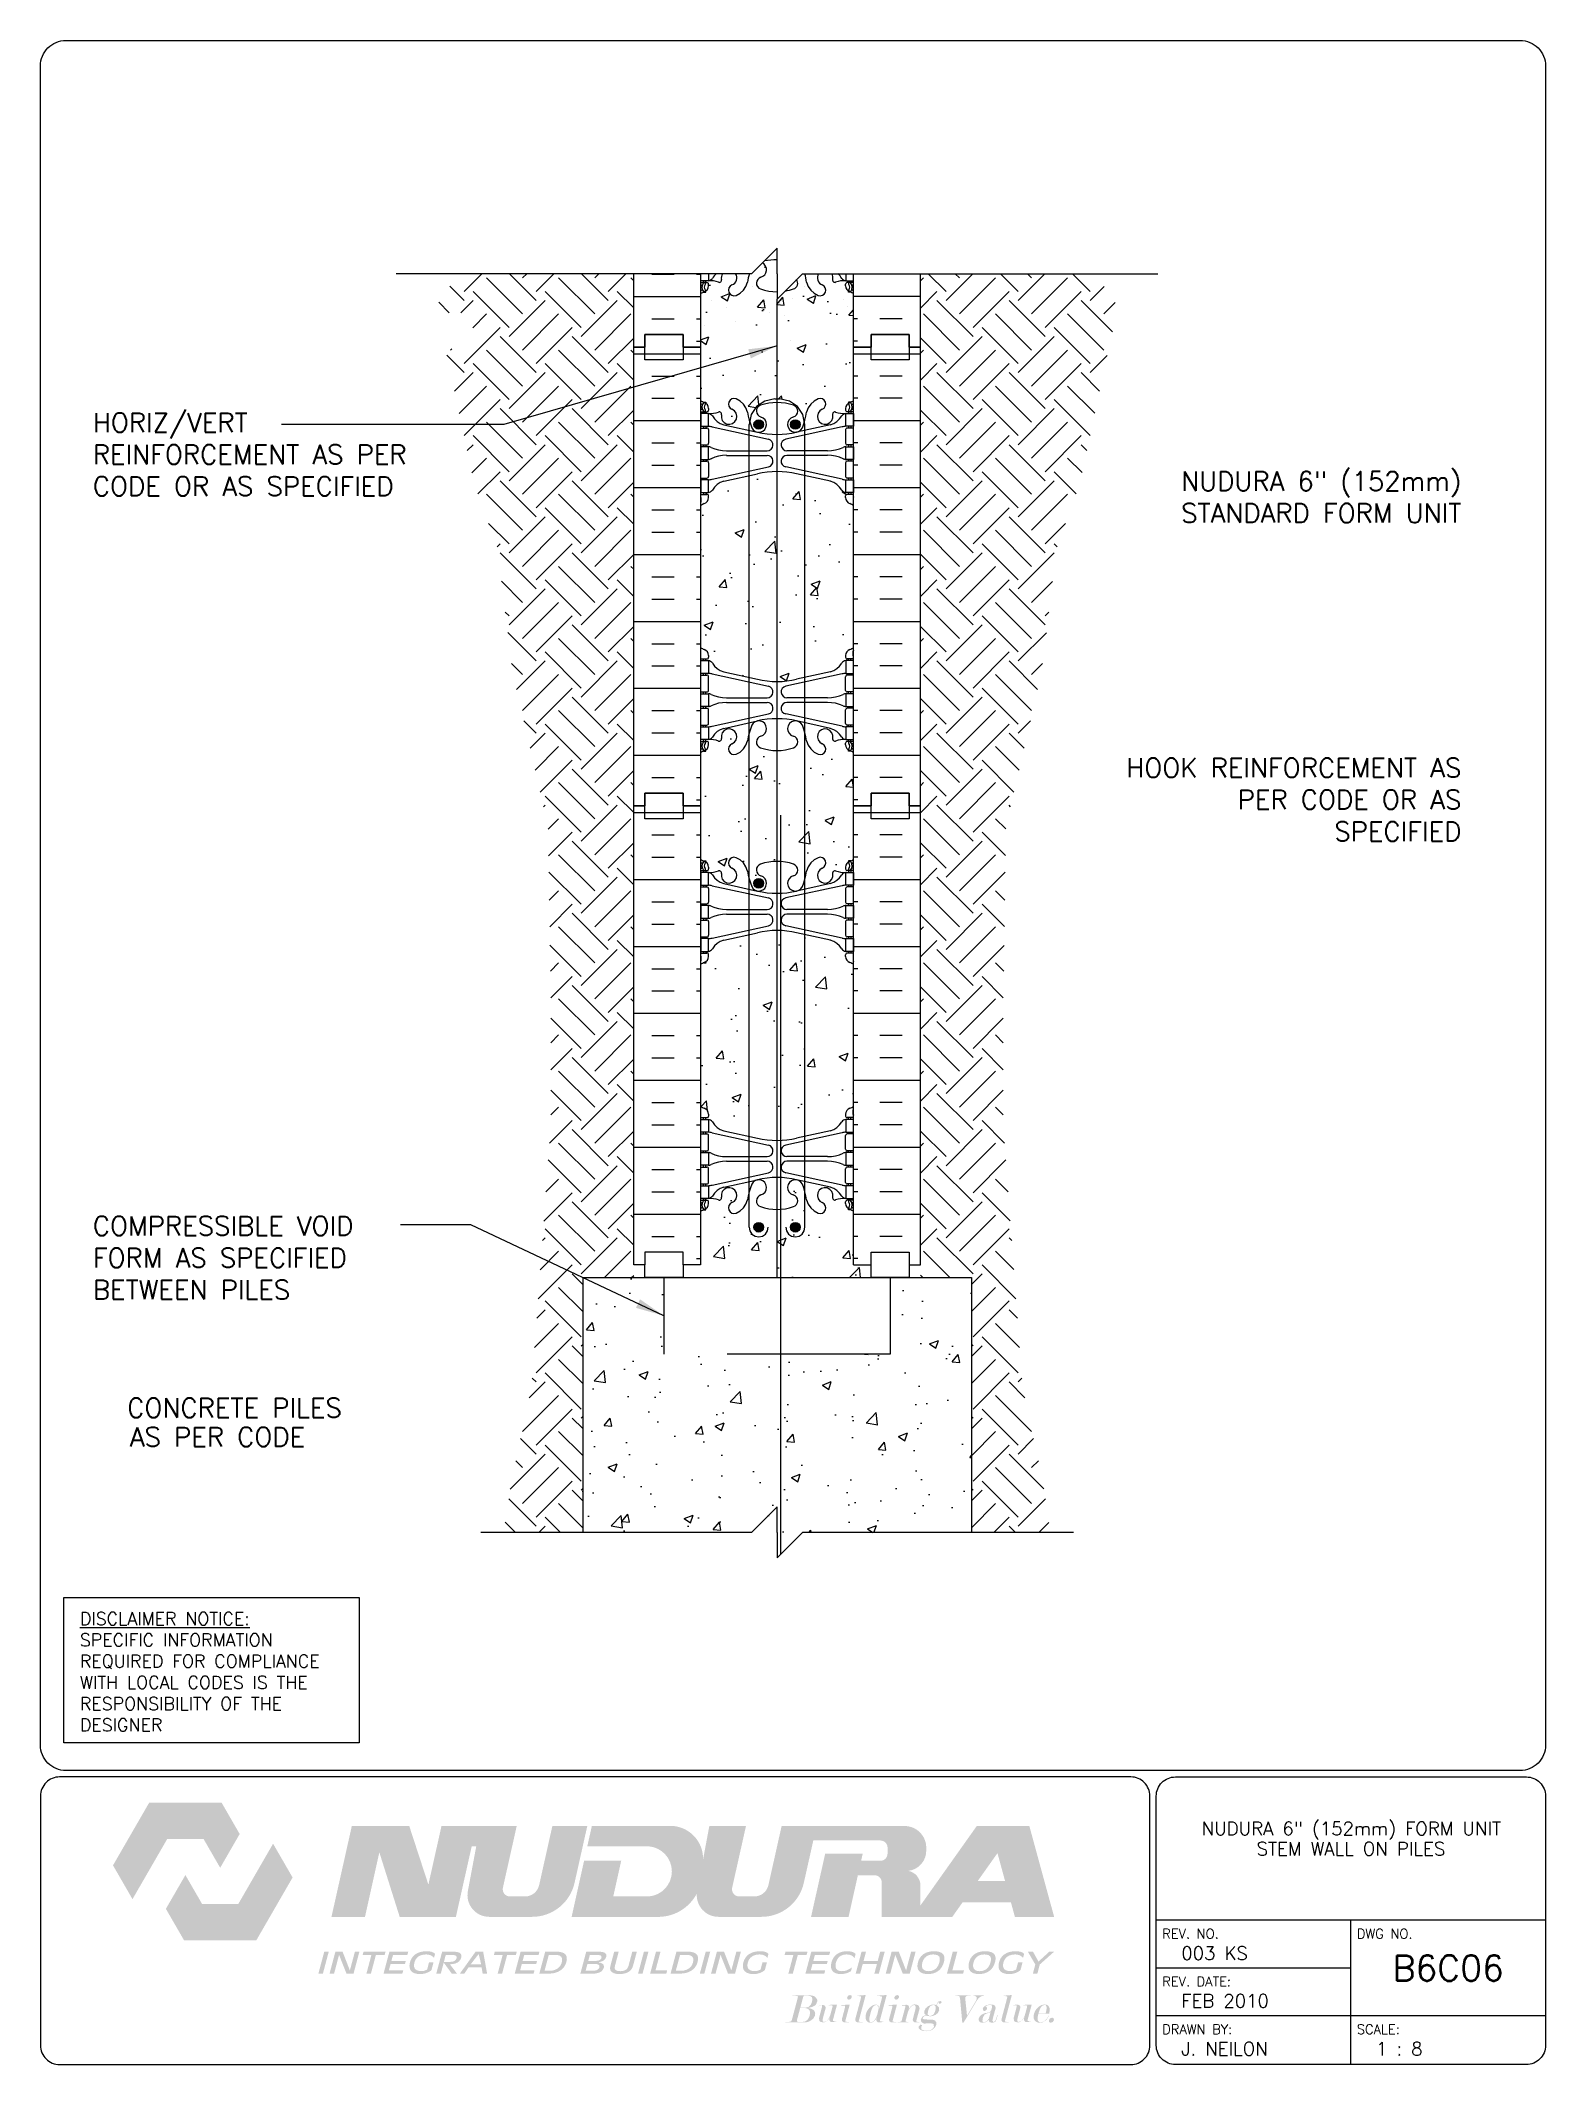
# Paper-space layout 'B6C06' of a CAD drawing. Header units: inches. Extents: x 0.42 to 7.8, y 0.49 to 10.41.
# The model-space entities are those that its viewports show. They can reach past a viewport. Long polylines and large blocks are cut down to what shows.
import ezdxf
from ezdxf.enums import TextEntityAlignment as Align

# ---------------------------------------------------------------- set-up
doc = ezdxf.new("R2010")
doc.units = ezdxf.units.IN
doc.header["$LTSCALE"] = 0.5
doc.header["$MEASUREMENT"] = 0
doc.linetypes.add('DASHED2', pattern=[0.375, 0.25, -0.125])
doc.linetypes.add('HIDDEN2', pattern=[0.1875, 0.125, -0.0625])
for name, color, linetype in [('HATCH', 12, 'Continuous'), ('line25', 2, 'Continuous'), ('LINE3', 3, 'Continuous'), ('LINE50', 5, 'Continuous'), ('LINE9', 9, 'Continuous'), ('LOGO', 7, 'Continuous'), ('TBK_LINE65', 3, 'Continuous'), ('TBK_TEXT', 4, 'Continuous'), ('TEXT', 4, 'Continuous'), ('Web_Edge', 9, 'Continuous')]:
    doc.layers.add(name, color=color, linetype=linetype)
doc.styles.add('DIM', font='romans.shx', dxfattribs={"width": 0.7})
doc.styles.add('ROMANS', font='romans.shx', dxfattribs={"height": 0.75})
doc.dimstyles.new('ext_12', dxfattribs={"dimscale": 12, "dimtxt": 0.09375, "dimasz": 0.09375, "dimexe": 0.09375, "dimexo": 0.0625, "dimgap": 0.0625, "dimtad": 1, "dimdec": 1, "dimzin": 3, "dimdsep": 46, "dimlunit": 4, "dimtxsty": 'DIM', "dimcen": 0.09, "dimdle": 0.09375, "dimclrt": 4, "dimadec": 0, "dimazin": 0, "dimtfac": 1, "dimtdec": 1, "dimtmove": 2, "dimatfit": 3, "dimfxl": 1, "dimfrac": 2, "dimtolj": 1, "dimtzin": 0, "dimarcsym": 0})

psp = doc.layouts.new('B6C06')

# ---------------------------------------------------------------- texts
at = {"layer": 'TBK_TEXT', "color": 7, "style": 'ROMANS'}
for s, p in [('REV. NO.', (5.9215, 1.107)), ('DWG NO.', (6.876, 1.107)), ('REV. DATE:', (5.9215, 0.8726)), ('DRAWN BY:', (5.9215, 0.6382)), ('SCALE:', (6.876, 0.6382))]:
    psp.add_text(s, height=0.04688, dxfattribs=at).set_placement(p)
at = {"layer": 'TEXT', "insert": (0.6134, 2.7065), "char_height": 0.0625, "width": 1.41371, "attachment_point": 1, "style": 'ROMANS'}
psp.add_mtext('{\\Fromans.shx|c1;\\LDISCLAIMER NOTICE:\\l\\PSPECIFIC INFORMATION REQUIRED FOR COMPLIANCE WITH LOCAL CODES IS THE RESPONSIBILITY OF THE DESIGNER}', dxfattribs=at)

msp = doc.modelspace()

# ---------------------------------------------------------------- texts
at = {"layer": 'TEXT', "style": 'ROMANS'}
for s, p in [('CONCRETE PILES ', (209.462, 55.15)), (' AS PER CODE ', (208.019, 54.008))]:
    msp.add_text(s, height=0.75, dxfattribs=at).set_placement(p, align=Align.RIGHT)
at = {"layer": 'TEXT', "char_height": 0.75, "width": 14.45078, "style": 'ROMANS'}
for s, insert, attachment_point in [('HORIZ/VERT REINFORCEMENT AS PER CODE OR AS SPECIFIED', (199.176, 92.925), 4), ('NUDURA 6" (152mm) STANDARD FORM UNIT', (252.869, 91.251), 6), ('HOOK REINFORCEMENT AS PER CODE OR AS SPECIFIED', (252.869, 79.385), 6), ('COMPRESSIBLE VOID FORM AS SPECIFIED BETWEEN PILES', (199.176, 61.409), 4)]:
    msp.add_mtext(s, dxfattribs=dict(at, insert=insert, attachment_point=attachment_point))

# ---------------------------------------------------------------- blocks, each defined once
blk = doc.blocks.new('TITLEBLOCK-Tag')
at = {"style": 'ROMANS'}
for tag, height, p in [('TITLE_LINE_1', 0.065, (0.927, -0.1328)), ('TITLE_LINE_2', 0.065, (0.9294, -0.2258)), ('CENTRE-LINE-3', 0.065, (0.927, -0.3246)), ('TITLE_LINE_4', 0.065, (0.927, -0.4299)), ('TITLE_LINE_5', 0.065, (0.927, -0.526)), ('DWG', 0.125, (1.4043, -0.9102))]:
    blk.add_attdef(tag, text='', height=height, dxfattribs=at).set_placement(p, align=Align.MIDDLE_CENTER)
for tag, p in [('LATEST_REVISION', (0.0954, -0.8366)), ('REVISION_DATE', (0.0954, -1.071)), ('DRAWN_BY', (0.0954, -1.3053)), ('SCALE', (1.0499, -1.3053))]:
    blk.add_attdef(tag, text='', height=0.065, dxfattribs=at).set_placement(p, align=Align.MIDDLE_LEFT)

# ---------------------------------------------------------------- hatches: boundary and pattern name
at = {"layer": 'HATCH'}
h = msp.add_hatch(dxfattribs=at)
h.set_pattern_fill('AR-CONC', color=256, scale=0.5)
h.paths.add_polyline_path([(226.023, 98.803), (226.008, 98.804), (226.023, 98.822), (226.023, 99.015), (226.023, 99.309, -0.082755), (225.374, 99.417, -0.735593), (225.387, 99.875, 0.678361), (225.446, 100.439), (225.023, 100.015), (224.935, 100.015, 0.028192), (224.863, 99.685, -0.24438), (224.414, 99.164, -1), (224.251, 99.573, 0.464714), (224.398, 100.015), (223.878, 100.015, 0.198114), (223.841, 99.786, -0.601435), (223.721, 99.681, 0.10046), (223.328, 99.738), (223.223, 99.738), (223.223, 99.668), (223.27, 99.668, -0.414214), (223.333, 99.605), (223.333, 99.538, -0.249069), (223.223, 99.331), (223.223, 99.289), (223.133, 99.289, 0.064398), (223.023, 99.223), (223.023, 97.418), (223.348, 97.543), (223.246, 97.24), (223.023, 97.391), (223.023, 97.134), (223.023, 95.045, 0.064398), (223.133, 94.979), (223.223, 94.979), (223.223, 94.937, -0.249069), (223.333, 94.73), (223.333, 94.663, -0.414214), (223.27, 94.6), (223.223, 94.6), (223.223, 94.53), (223.328, 94.53, 0.10046), (223.721, 94.588, -0.601435), (223.841, 94.483, 2.182095), (224.251, 94.696, -1), (224.414, 95.104, -0.24438), (224.863, 94.583, 0.029495), (224.939, 94.238, -0.374225), (225.929, 95.1), (226.023, 95.1)])
h.paths.add_polyline_path([(229.023, 99.223, 0.064398), (228.913, 99.289), (228.823, 99.289), (228.823, 99.331, -0.249069), (228.713, 99.538), (228.713, 99.605, -0.414214), (228.775, 99.668), (228.823, 99.668), (228.823, 99.738), (228.718, 99.738, 0.10046), (228.324, 99.681, -0.601435), (228.204, 99.786, 0.198114), (228.168, 100.015), (227.648, 100.015, 0.464714), (227.794, 99.573, -1), (227.631, 99.164, -0.24438), (227.183, 99.685, 0.028192), (227.111, 100.015), (227.023, 100.015), (226.789, 99.782, -0.500184), (226.671, 99.417, -0.042559), (226.342, 99.334), (226.023, 99.015), (226.023, 98.822), (226.249, 99.091), (226.307, 98.778), (226.023, 98.803), (226.023, 95.1), (226.116, 95.1, -0.374225), (227.107, 94.238, 0.029495), (227.183, 94.583, -0.24438), (227.631, 95.104, -1), (227.794, 94.696, 2.182095), (228.204, 94.483, -0.601435), (228.324, 94.588, 0.10046), (228.718, 94.53), (228.823, 94.53), (228.823, 94.6), (228.775, 94.6, -0.414214), (228.713, 94.663), (228.713, 94.73, -0.249069), (228.823, 94.937), (228.823, 94.979), (228.913, 94.979, 0.064398), (229.023, 95.045), (229.023, 97.134)])
h.paths.add_polyline_path([(227.198, 99.021), (227.549, 99.156), (227.448, 98.853)], flags=16)
h.paths.add_polyline_path([(224.929, 92.09), (223.933, 91.871, 0.196323), (223.484, 91.525, -0.188973), (223.328, 91.43), (223.223, 91.43), (223.223, 91.36), (223.27, 91.36, -0.414214), (223.333, 91.298), (223.333, 91.23, -0.317837), (223.166, 90.995, 0.082415), (223.023, 90.916), (223.023, 85.353, 0.082415), (223.166, 85.274, -0.317837), (223.333, 85.038), (223.333, 84.97, -0.414214), (223.27, 84.908), (223.223, 84.908), (223.223, 84.838), (223.328, 84.838, -0.188973), (223.484, 84.743, 0.196323), (223.933, 84.397), (224.929, 84.178)])
h.paths.add_polyline_path([(226.023, 92.251, 0.057795), (225.255, 92.162), (224.929, 92.09), (224.929, 84.178), (225.255, 84.106, 0.057795), (226.023, 84.017)])
h.paths.add_polyline_path([(227.116, 92.09), (226.791, 92.162, 0.057795), (226.023, 92.251), (226.023, 84.017, 0.057795), (226.791, 84.106), (227.116, 84.178)])
h.paths.add_polyline_path([(229.023, 90.916, 0.082415), (228.879, 90.995, -0.317837), (228.713, 91.23), (228.713, 91.298, -0.414214), (228.775, 91.36), (228.823, 91.36), (228.823, 91.43), (228.718, 91.43, -0.188973), (228.562, 91.525, 0.196323), (228.113, 91.871), (227.116, 92.09), (227.116, 84.178), (228.113, 84.397, 0.196323), (228.562, 84.743, -0.188973), (228.718, 84.838), (228.823, 84.838), (228.823, 84.908), (228.775, 84.908, -0.414214), (228.713, 84.97), (228.713, 85.038, -0.317837), (228.879, 85.274, 0.082415), (229.023, 85.353)])
h.paths.add_polyline_path([(224.929, 81.996, 0.026498), (224.863, 81.685, -0.24438), (224.414, 81.164, -1), (224.251, 81.573, 2.182095), (223.841, 81.786, -0.601435), (223.721, 81.681, 0.10046), (223.328, 81.738), (223.223, 81.738), (223.223, 81.668), (223.27, 81.668, -0.414214), (223.333, 81.605), (223.333, 81.538, -0.249069), (223.223, 81.331), (223.223, 81.289), (223.133, 81.289, 0.064398), (223.023, 81.223), (223.023, 79.134), (223.023, 77.045, 0.064398), (223.133, 76.979), (223.223, 76.979), (223.223, 76.937, -0.249069), (223.333, 76.73), (223.333, 76.663, -0.414214), (223.27, 76.6), (223.223, 76.6), (223.223, 76.53), (223.328, 76.53, 0.10046), (223.721, 76.588, -0.601435), (223.841, 76.483, 2.182095), (224.251, 76.696, -1), (224.414, 77.104, -0.24438), (224.863, 76.583, 0.026498), (224.929, 76.273)])
h.paths.add_polyline_path([(226.023, 81.309, -0.082755), (225.374, 81.417, -0.735593), (225.387, 81.875, 1.553132), (225.029, 82.299, 0.026621), (224.929, 81.996), (224.929, 76.273, 0.026621), (225.029, 75.969, 1.553132), (225.387, 76.394, -0.735593), (225.374, 76.852, -0.082755), (226.023, 76.96)])
h.paths.add_polyline_path([(225.492, 76.1, -1), (225.117, 76.1, -1)], flags=16)
h.paths.add_polyline_path([(227.116, 81.996, 0.026621), (227.017, 82.299, 1.553132), (226.658, 81.875, -0.735593), (226.671, 81.417, -0.082755), (226.023, 81.309), (226.023, 76.96, -0.082755), (226.671, 76.852, -0.735593), (226.658, 76.394, 1.553132), (227.017, 75.969, 0.026621), (227.116, 76.273)])
h.paths.add_polyline_path([(229.023, 79.134), (229.023, 79.43), (228.196, 79.43), (227.116, 79.43), (227.116, 76.273, 0.026498), (227.183, 76.583, -0.24438), (227.631, 77.104, -1), (227.794, 76.696, 2.182095), (228.204, 76.483, -0.601435), (228.324, 76.588, 0.10046), (228.718, 76.53), (228.823, 76.53), (228.823, 76.6), (228.775, 76.6, -0.414214), (228.713, 76.663), (228.713, 76.73, -0.249069), (228.823, 76.937), (228.823, 76.979), (228.913, 76.979, 0.064398), (229.023, 77.045)])
h.paths.add_polyline_path([(229.023, 81.223, 0.064398), (228.913, 81.289), (228.823, 81.289), (228.823, 81.331, -0.249069), (228.713, 81.538), (228.713, 81.605, -0.414214), (228.775, 81.668), (228.823, 81.668), (228.823, 81.738), (228.718, 81.738, 0.10046), (228.324, 81.681, -0.601435), (228.204, 81.786, 2.182095), (227.794, 81.573, -1), (227.631, 81.164, -0.24438), (227.183, 81.685, 0.026498), (227.116, 81.996), (227.116, 79.43), (228.196, 79.43), (229.023, 79.43)])
h.paths.add_polyline_path([(224.929, 74.09), (223.933, 73.871, 0.196323), (223.484, 73.525, -0.188973), (223.328, 73.43), (223.223, 73.43), (223.223, 73.36), (223.27, 73.36, -0.414214), (223.333, 73.298), (223.333, 73.23, -0.317837), (223.166, 72.995, 0.082415), (223.023, 72.916), (223.023, 67.353, 0.082415), (223.166, 67.274, -0.317837), (223.333, 67.038), (223.333, 66.97, -0.414214), (223.27, 66.908), (223.223, 66.908), (223.223, 66.838), (223.328, 66.838, -0.188973), (223.484, 66.743, 0.196323), (223.933, 66.397), (224.929, 66.178)])
h.paths.add_polyline_path([(226.023, 74.251, 0.057795), (225.255, 74.162), (224.929, 74.09), (224.929, 66.178), (225.255, 66.106, 0.057795), (226.023, 66.017)])
h.paths.add_polyline_path([(226.158, 74.248, 0.010075), (226.023, 74.251), (226.023, 66.017, 0.010075), (226.158, 66.02)])
h.paths.add_polyline_path([(227.116, 74.09), (226.791, 74.162, 0.047692), (226.158, 74.248), (226.158, 66.02, 0.047692), (226.791, 66.106), (227.116, 66.178)])
h.paths.add_polyline_path([(229.023, 72.916, 0.082415), (228.879, 72.995, -0.317837), (228.713, 73.23), (228.713, 73.298, -0.414214), (228.775, 73.36), (228.823, 73.36), (228.823, 73.43), (228.718, 73.43, -0.188973), (228.562, 73.525, 0.196323), (228.113, 73.871), (227.116, 74.09), (227.116, 66.178), (228.113, 66.397, 0.196323), (228.562, 66.743, -0.188973), (228.718, 66.838), (228.823, 66.838), (228.823, 66.908), (228.775, 66.908, -0.414214), (228.713, 66.97), (228.713, 67.038, -0.317837), (228.879, 67.274, 0.082415), (229.023, 67.353)])
h.paths.add_polyline_path([(226.023, 63.309, -0.082755), (225.374, 63.417, -0.735593), (225.387, 63.875, 0.955472), (225.249, 64.468), (225.229, 64.464, 0.223253), (225.029, 64.299, 0.053157), (224.863, 63.685, -0.24438), (224.414, 63.164, -1), (224.251, 63.573, 2.182095), (223.841, 63.786, -0.601435), (223.721, 63.681, 0.10046), (223.328, 63.738), (223.223, 63.738), (223.223, 63.668), (223.27, 63.668, -0.414214), (223.333, 63.605), (223.333, 63.538, -0.249069), (223.223, 63.331), (223.223, 63.289), (223.133, 63.289, 0.064398), (223.023, 63.223), (223.023, 61.134), (222.335, 61.134), (222.335, 60.634), (226.023, 60.634)])
h.paths.add_polyline_path([(225.492, 62.608, -1), (225.117, 62.608, -1)], flags=16)
h.paths.add_polyline_path([(226.158, 63.313, -0.016915), (226.023, 63.309), (226.023, 60.634), (226.158, 60.634)])
h.paths.add_polyline_path([(229.023, 63.223, 0.064398), (228.913, 63.289), (228.823, 63.289), (228.823, 63.331, -0.249069), (228.713, 63.538), (228.713, 63.605, -0.414214), (228.775, 63.668), (228.823, 63.668), (228.823, 63.738), (228.718, 63.738, 0.10046), (228.324, 63.681, -0.601435), (228.204, 63.786, 2.182095), (227.794, 63.573, -1), (227.631, 63.164, -0.24438), (227.183, 63.685, 0.053157), (227.017, 64.299, 0.223253), (226.816, 64.464), (226.797, 64.468, 0.955472), (226.658, 63.875, -0.735593), (226.671, 63.417, -0.065748), (226.158, 63.313), (226.158, 60.634), (229.71, 60.634), (229.71, 61.134), (229.023, 61.134)])
h.paths.add_polyline_path([(226.554, 62.608, -1), (226.929, 62.608, -1)], flags=16)
h = msp.add_hatch(dxfattribs=at)
h.set_pattern_fill('EARTH', color=256, scale=8, angle=45, style=0)
h.set_pattern_definition([(135, (345.6143, 24.3634), (-2e-16, 2.828427), [2, -2]), (135, (346.1447, 24.8937), (-2e-16, 2.828427), [2, -2]), (135, (346.675, 25.424), (-2e-16, 2.828427), [2, -2]), (45, (346.675, 25.7776), (2.828427, 4e-16), [2, -2]), (45, (346.1447, 26.308), (2.828427, 4e-16), [2, -2]), (45, (345.6143, 26.8383), (2.828427, 4e-16), [2, -2])])
h.paths.add_polyline_path([(214.081, 97.073), (213.008, 97.073), (214.147, 91.773), (215.046, 89.276), (215.646, 84.384), (217.045, 78.293), (217.145, 71.603), (217.145, 66.611), (216.398, 56.386), (215.597, 52.652), (215.298, 50.634), (218.398, 50.634), (218.398, 60.634), (220.398, 60.634), (220.398, 100.015), (213.679, 100.015), (212.752, 99.089), (212.752, 98.486), (214.081, 98.486)])
h = msp.add_hatch(dxfattribs=at)
h.set_pattern_fill('EARTH', color=256, scale=8, angle=45, style=0)
h.set_pattern_definition([(45, (106.431, 24.3634), (2e-16, 2.828427), [2, -2]), (45, (105.9006, 24.8937), (2e-16, 2.828427), [2, -2]), (45, (105.3703, 25.424), (2e-16, 2.828427), [2, -2]), (135, (105.3703, 25.7776), (-2.828427, 4e-16), [2, -2]), (135, (105.9006, 26.308), (-2.828427, 4e-16), [2, -2]), (135, (106.431, 26.8383), (-2.828427, 4e-16), [2, -2])])
h.paths.add_polyline_path([(238.366, 100.015), (231.648, 100.015), (231.648, 60.634), (233.648, 60.634), (233.648, 50.634), (236.748, 50.634), (236.448, 52.652), (235.647, 56.386), (234.9, 66.611), (234.9, 71.603), (235, 78.293), (236.399, 84.384), (236.999, 89.276), (237.898, 91.773), (239.293, 98.262), (239.293, 99.089)])
h = msp.add_hatch(dxfattribs=at)
h.set_pattern_fill('INSUL', color=256, scale=7, style=0)
h.set_pattern_definition([(0, (-2703.139, -317.8753), (0, 2.625), []), (0, (-2703.139, -317.0003), (0, 2.625), [0.875, -0.875]), (0, (-2703.139, -316.1253), (0, 2.625), [0.875, -0.875])])
h.paths.add_polyline_path([(220.398, 79.134), (220.835, 79.134), (220.835, 79.634), (222.335, 79.634), (222.335, 79.134), (223.023, 79.134), (223.023, 97.134), (222.335, 97.134), (222.335, 97.634), (220.835, 97.634), (220.835, 97.134), (220.398, 97.134)])
h = msp.add_hatch(dxfattribs=at)
h.set_pattern_fill('INSUL', color=256, scale=7, style=0)
h.set_pattern_definition([(180, (3155.1842, -317.8753), (0, 2.625), []), (180, (3155.1842, -317.0003), (0, 2.625), [0.875, -0.875]), (180, (3155.1842, -316.1253), (0, 2.625), [0.875, -0.875])])
h.paths.add_polyline_path([(231.648, 79.134), (231.21, 79.134), (231.21, 79.634), (229.71, 79.634), (229.71, 79.134), (229.023, 79.134), (229.023, 97.134), (229.71, 97.134), (229.71, 97.634), (231.21, 97.634), (231.21, 97.134), (231.648, 97.134)])
h = msp.add_hatch(dxfattribs=at)
h.set_pattern_fill('INSUL', color=256, scale=7, style=0)
h.set_pattern_definition([(0, (-2703.139, -335.8753), (0, 2.625), []), (0, (-2703.139, -335.0003), (0, 2.625), [0.875, -0.875]), (0, (-2703.139, -334.1253), (0, 2.625), [0.875, -0.875])])
h.paths.add_polyline_path([(220.398, 61.134), (220.835, 61.134), (220.835, 61.634), (222.335, 61.634), (222.335, 61.134), (223.023, 61.134), (223.023, 79.134), (222.335, 79.134), (222.335, 79.634), (220.835, 79.634), (220.835, 79.134), (220.398, 79.134)])
h = msp.add_hatch(dxfattribs=at)
h.set_pattern_fill('INSUL', color=256, scale=7, style=0)
h.set_pattern_definition([(180, (3155.1842, -335.8753), (0, 2.625), []), (180, (3155.1842, -335.0003), (0, 2.625), [0.875, -0.875]), (180, (3155.1842, -334.1253), (0, 2.625), [0.875, -0.875])])
h.paths.add_polyline_path([(231.648, 61.134), (231.21, 61.134), (231.21, 61.634), (229.71, 61.634), (229.71, 61.134), (229.023, 61.134), (229.023, 79.134), (229.71, 79.134), (229.71, 79.634), (231.21, 79.634), (231.21, 79.134), (231.648, 79.134)])
h = msp.add_hatch(dxfattribs=at)
h.set_pattern_fill('AR-CONC', color=256, scale=0.5)
h.paths.add_polyline_path([(226.158, 57.634), (221.585, 57.634), (221.585, 60.634), (218.398, 60.634), (218.398, 50.634), (225.023, 50.634), (226.023, 51.634), (226.023, 50.634), (226.023, 49.634), (226.158, 49.769)])
h.paths.add_polyline_path([(233.648, 60.634), (230.46, 60.634), (230.46, 57.634), (226.158, 57.634), (226.158, 49.769), (227.023, 50.634), (233.648, 50.634)])
at = {"layer": 'LINE3'}
for points in [[(225.492, 94.1, 1), (225.117, 94.1, 1)], [(226.929, 94.1, 1), (226.554, 94.1, 1)], [(225.492, 76.1, 1), (225.117, 76.1, 1)], [(225.492, 62.608, 1), (225.117, 62.608, 1)], [(226.929, 62.608, 1), (226.554, 62.608, 1)]]:
    msp.add_hatch(color=256, dxfattribs=at).paths.add_polyline_path(points)

# ---------------------------------------------------------------- linework, layer by layer
at = {"layer": 'HATCH'}
for p, q in [((221.111, 100), (221.986, 100)), ((222.861, 100), (223.023, 100)), ((225.059, 99.505), (225.059, 99.505)), ((226.8, 99.676), (226.8, 99.676)), ((227.103, 99.528), (227.103, 99.528)), ((229.184, 100), (229.023, 100)), ((230.934, 100), (230.059, 100)), ((220.398, 99.125), (223.023, 99.125)), ((223.445, 98.946), (223.445, 98.946)), ((224.051, 98.69), (224.051, 98.69)), ((225.712, 98.501), (225.712, 98.501)), ((226.008, 98.804), (226.249, 99.092)), ((226.008, 98.804), (226.307, 98.778)), ((226.114, 98.833), (226.114, 98.833)), ((226.307, 98.776), (226.25, 99.089)), ((226.618, 99.042), (226.618, 99.042)), ((227.198, 99.021), (227.548, 99.155)), ((227.198, 99.021), (227.447, 98.853)), ((227.447, 98.851), (227.548, 99.153)), ((228.628, 99.001), (228.628, 99.001)), ((228.783, 98.721), (228.783, 98.721)), ((231.648, 99.125), (229.023, 99.125)), ((221.111, 98.25), (221.986, 98.25)), ((222.861, 98.25), (223.023, 98.25)), ((223.157, 97.971), (223.157, 97.971)), ((224.409, 98.136), (224.409, 98.136)), ((226.302, 98.385), (226.302, 98.385)), ((229.184, 98.25), (229.023, 98.25)), ((230.934, 98.25), (230.059, 98.25)), ((222.861, 97.375), (223.023, 97.375)), ((223.023, 97.418), (223.347, 97.543)), ((223.023, 97.391), (223.246, 97.241)), ((223.246, 97.238), (223.347, 97.541)), ((226.557, 97.378), (226.557, 97.378)), ((229.184, 97.375), (229.023, 97.375))]:
    msp.add_line(p, q, dxfattribs=at)
at = {"layer": 'HATCH', "linetype": 'HIDDEN2'}
for p, q in [((221.585, 60.634), (221.585, 57.634)), ((230.46, 60.634), (230.46, 57.634)), ((230.46, 57.634), (221.585, 57.634))]:
    msp.add_line(p, q, dxfattribs=at)
at = {"layer": 'line25'}
for p, q in [((223.023, 100.015), (223.023, 97.134)), ((229.023, 97.134), (229.023, 100.015)), ((223.023, 97.134), (223.023, 79.134)), ((229.023, 79.134), (229.023, 97.134)), ((223.023, 79.134), (223.023, 61.134)), ((229.023, 61.134), (229.023, 79.134))]:
    msp.add_line(p, q, dxfattribs=at)
at = {"layer": 'LINE3'}
for p, q in [((226.023, 60.634), (226.023, 99.015)), ((225.929, 95.1), (226.116, 95.1)), ((224.929, 62.608), (224.929, 94.1)), ((227.116, 62.608), (227.116, 94.1)), ((226.158, 78.772), (226.158, 49.769))]:
    msp.add_line(p, q, dxfattribs=at)
for centre in [(225.304, 94.1), (226.741, 94.1), (225.304, 76.1), (225.304, 62.608), (226.741, 62.608)]:
    msp.add_circle(centre, 0.188, dxfattribs=at)
for centre, radius, start, end in [((225.929, 94.1), 1, 90, 180), ((226.116, 94.1), 1, 0, 90), ((225.304, 62.608), 0.375, 180, 0), ((226.741, 62.608), 0.375, 180, 0)]:
    msp.add_arc(centre, radius, start, end, dxfattribs=at)
at = {"layer": 'LINE50'}
for p, q in [((220.398, 97.134), (220.398, 100.015)), ((231.648, 97.134), (231.648, 100.015)), ((220.398, 79.134), (220.398, 97.134)), ((231.648, 79.134), (231.648, 97.134)), ((220.398, 61.134), (220.398, 79.134)), ((231.648, 61.134), (231.648, 79.134)), ((218.398, 60.634), (218.398, 50.634)), ((218.398, 60.634), (233.648, 60.634)), ((233.648, 60.634), (233.648, 50.634))]:
    msp.add_line(p, q, dxfattribs=at)
for points in [[(223.023, 97.134), (222.335, 97.134), (222.335, 97.634), (220.835, 97.634), (220.835, 97.134), (220.398, 97.134)], [(220.398, 97.134), (220.835, 97.134), (220.835, 97.634), (222.335, 97.634), (222.335, 97.134), (223.023, 97.134)], [(229.023, 97.134), (229.71, 97.134), (229.71, 97.634), (231.21, 97.634), (231.21, 97.134), (231.648, 97.134)], [(231.648, 97.134), (231.21, 97.134), (231.21, 97.634), (229.71, 97.634), (229.71, 97.134), (229.023, 97.134)], [(223.023, 79.134), (222.335, 79.134), (222.335, 79.634), (220.835, 79.634), (220.835, 79.134), (220.398, 79.134)], [(220.398, 79.134), (220.835, 79.134), (220.835, 79.634), (222.335, 79.634), (222.335, 79.134), (223.023, 79.134)], [(229.023, 79.134), (229.71, 79.134), (229.71, 79.634), (231.21, 79.634), (231.21, 79.134), (231.648, 79.134)], [(231.648, 79.134), (231.21, 79.134), (231.21, 79.634), (229.71, 79.634), (229.71, 79.134), (229.023, 79.134)], [(223.023, 61.134), (222.335, 61.134), (222.335, 61.634), (220.835, 61.634), (220.835, 61.134), (220.398, 61.134)], [(229.023, 61.134), (229.71, 61.134), (229.71, 61.634), (231.21, 61.634), (231.21, 61.134), (231.648, 61.134)]]:
    msp.add_lwpolyline(points, dxfattribs=at)
at = {"layer": 'LINE9'}
for p, q in [((226.023, 101.015), (225.023, 100.015)), ((226.023, 100.015), (226.023, 101.015)), ((225.023, 100.015), (211.084, 100.015)), ((226.023, 99.015), (227.023, 100.015)), ((226.023, 100.015), (226.023, 99.015)), ((227.023, 100.015), (240.962, 100.015)), ((226.023, 51.634), (225.023, 50.634)), ((226.023, 50.634), (226.023, 51.634)), ((225.023, 50.634), (214.398, 50.634)), ((226.023, 49.634), (227.023, 50.634)), ((226.023, 50.634), (226.023, 49.634)), ((237.648, 50.634), (227.023, 50.634))]:
    msp.add_line(p, q, dxfattribs=at)
at = {"layer": 'LINE9', "linetype": 'DASHED2', "ltscale": 0.15}
for points in [[(222.335, 97.134), (222.335, 97.134), (222.335, 96.634), (220.835, 96.634), (220.835, 97.134), (220.835, 97.134)], [(231.21, 97.134), (231.21, 97.134), (231.21, 96.634), (229.71, 96.634), (229.71, 97.134), (229.71, 97.134)], [(222.335, 79.134), (222.335, 79.134), (222.335, 78.634), (220.835, 78.634), (220.835, 79.134), (220.835, 79.134)], [(231.21, 79.134), (231.21, 79.134), (231.21, 78.634), (229.71, 78.634), (229.71, 79.134), (229.71, 79.134)]]:
    msp.add_lwpolyline(points, dxfattribs=at)
at = {"layer": 'LINE9'}
for points in [[(222.335, 61.134), (222.335, 60.634), (220.835, 60.634), (220.835, 61.134)], [(231.21, 61.134), (231.21, 60.634), (229.71, 60.634), (229.71, 61.134)]]:
    msp.add_lwpolyline(points, dxfattribs=at)
at = {"layer": 'TEXT'}
for points in [[(225.117, 94.1, 0, 0.36, 0), (224.037, 94.1, 0, 0, 0), (206.574, 94.1, 0, 0, 0)], [(230.723, 91.572, 0, 0.36, 0), (231.803, 91.572, 0, 0, 0), (239.865, 91.572, 0, 0, 0)], [(227.116, 79.43, 0, 0.36, 0), (228.196, 79.43, 0, 0, 0), (239.666, 79.43, 0, 0, 0)], [(218.398, 55.436, 0, 0.36, 0), (217.318, 55.436, 0, 0, 0), (209.009, 55.436, 0, 0, 0)]]:
    msp.add_lwpolyline(points, format="xyseb", dxfattribs=at)
at = {"layer": 'Web_Edge'}
for p, q in [((223.023, 99.668), (223.27, 99.668)), ((223.023, 99.568), (223.065, 99.568)), ((223.133, 99.668), (223.133, 99.738)), ((223.133, 99.289), (223.223, 99.289)), ((223.223, 99.668), (223.223, 99.738)), ((223.223, 99.289), (223.223, 99.331)), ((223.333, 99.538), (223.333, 99.605)), ((228.713, 99.538), (228.713, 99.605)), ((229.023, 99.668), (228.775, 99.668)), ((228.823, 99.668), (228.823, 99.738)), ((228.823, 99.289), (228.823, 99.331)), ((228.913, 99.289), (228.823, 99.289)), ((228.913, 99.668), (228.913, 99.738)), ((229.023, 99.568), (228.981, 99.568)), ((223.023, 94.7), (223.065, 94.7)), ((223.023, 94.6), (223.27, 94.6)), ((223.133, 94.979), (223.223, 94.979)), ((223.133, 94.6), (223.133, 94.53)), ((223.223, 94.979), (223.223, 94.937)), ((223.223, 94.6), (223.223, 94.53)), ((223.333, 94.73), (223.333, 94.663)), ((228.713, 94.73), (228.713, 94.663)), ((229.023, 94.6), (228.775, 94.6)), ((228.913, 94.979), (228.823, 94.979)), ((228.823, 94.979), (228.823, 94.937)), ((228.823, 94.6), (228.823, 94.53)), ((228.913, 94.6), (228.913, 94.53)), ((229.023, 94.7), (228.981, 94.7)), ((223.023, 93.96), (223.27, 93.96)), ((223.133, 94.03), (223.133, 93.96)), ((223.223, 94.03), (223.223, 93.96)), ((223.333, 93.898), (223.333, 93.363)), ((223.472, 94.007), (225.683, 93.525)), ((223.933, 94.089), (225.255, 93.799)), ((228.574, 94.007), (226.362, 93.525)), ((228.113, 94.089), (226.791, 93.799)), ((228.713, 93.898), (228.713, 93.363)), ((229.023, 93.96), (228.775, 93.96)), ((228.823, 94.03), (228.823, 93.96)), ((228.913, 94.03), (228.913, 93.96)), ((223.023, 93.3), (223.27, 93.3)), ((223.133, 93.3), (223.133, 93.23)), ((223.223, 93.3), (223.223, 93.23)), ((224.037, 93.07), (225.634, 93.07)), ((228.008, 93.07), (226.412, 93.07)), ((229.023, 93.3), (228.775, 93.3)), ((228.823, 93.3), (228.823, 93.23)), ((228.913, 93.3), (228.913, 93.23)), ((223.023, 92.66), (223.27, 92.66)), ((223.133, 92.73), (223.133, 92.66)), ((223.223, 92.73), (223.223, 92.66)), ((223.333, 92.598), (223.333, 92.063)), ((223.472, 91.954), (225.683, 92.436)), ((223.933, 91.871), (225.255, 92.162)), ((224.037, 92.89), (225.634, 92.89)), ((228.574, 91.954), (226.362, 92.436)), ((228.008, 92.89), (226.412, 92.89)), ((228.113, 91.871), (226.791, 92.162)), ((228.713, 92.598), (228.713, 92.063)), ((229.023, 92.66), (228.775, 92.66)), ((228.823, 92.73), (228.823, 92.66)), ((228.913, 92.73), (228.913, 92.66)), ((223.023, 92), (223.27, 92)), ((223.023, 91.36), (223.27, 91.36)), ((223.133, 92), (223.133, 91.93)), ((223.133, 91.43), (223.133, 91.36)), ((223.223, 92), (223.223, 91.93)), ((223.223, 91.43), (223.223, 91.36)), ((229.023, 92), (228.775, 92)), ((229.023, 91.36), (228.775, 91.36)), ((228.823, 92), (228.823, 91.93)), ((228.823, 91.43), (228.823, 91.36)), ((228.913, 92), (228.913, 91.93)), ((228.913, 91.43), (228.913, 91.36)), ((223.033, 91.24), (223.033, 91.054)), ((223.333, 91.23), (223.333, 91.298)), ((228.713, 91.23), (228.713, 91.298)), ((229.013, 91.24), (229.013, 91.054)), ((223.033, 85.028), (223.033, 85.214)), ((223.333, 85.038), (223.333, 84.97)), ((228.713, 85.038), (228.713, 84.97)), ((229.013, 85.028), (229.013, 85.214)), ((223.023, 84.908), (223.27, 84.908)), ((223.023, 84.268), (223.27, 84.268)), ((223.133, 84.838), (223.133, 84.908)), ((223.133, 84.268), (223.133, 84.338)), ((223.223, 84.838), (223.223, 84.908)), ((223.223, 84.268), (223.223, 84.338)), ((223.333, 83.67), (223.333, 84.205)), ((223.472, 84.314), (225.683, 83.833)), ((223.933, 84.397), (225.255, 84.106)), ((228.574, 84.314), (226.362, 83.833)), ((228.113, 84.397), (226.791, 84.106)), ((228.713, 83.67), (228.713, 84.205)), ((229.023, 84.908), (228.775, 84.908)), ((229.023, 84.268), (228.775, 84.268)), ((228.823, 84.838), (228.823, 84.908)), ((228.823, 84.268), (228.823, 84.338)), ((228.913, 84.838), (228.913, 84.908)), ((228.913, 84.268), (228.913, 84.338)), ((223.023, 83.608), (223.27, 83.608)), ((223.133, 83.538), (223.133, 83.608)), ((223.223, 83.538), (223.223, 83.608)), ((224.037, 83.378), (225.634, 83.378)), ((228.008, 83.378), (226.412, 83.378)), ((229.023, 83.608), (228.775, 83.608)), ((228.823, 83.538), (228.823, 83.608)), ((228.913, 83.538), (228.913, 83.608)), ((223.023, 82.968), (223.27, 82.968)), ((223.133, 82.968), (223.133, 83.038)), ((223.223, 82.968), (223.223, 83.038)), ((223.333, 82.37), (223.333, 82.905)), ((223.472, 82.262), (225.683, 82.743)), ((224.037, 83.198), (225.634, 83.198)), ((228.574, 82.262), (226.362, 82.743)), ((228.008, 83.198), (226.412, 83.198)), ((228.713, 82.37), (228.713, 82.905)), ((229.023, 82.968), (228.775, 82.968)), ((228.823, 82.968), (228.823, 83.038)), ((228.913, 82.968), (228.913, 83.038)), ((223.023, 82.308), (223.27, 82.308)), ((223.133, 82.238), (223.133, 82.308)), ((223.223, 82.238), (223.223, 82.308)), ((223.933, 82.179), (225.255, 82.47)), ((228.113, 82.179), (226.791, 82.47)), ((229.023, 82.308), (228.775, 82.308)), ((228.823, 82.238), (228.823, 82.308)), ((228.913, 82.238), (228.913, 82.308)), ((223.023, 81.668), (223.27, 81.668)), ((223.023, 81.568), (223.065, 81.568)), ((223.133, 81.668), (223.133, 81.738)), ((223.133, 81.289), (223.223, 81.289)), ((223.223, 81.668), (223.223, 81.738)), ((223.223, 81.289), (223.223, 81.331)), ((223.333, 81.538), (223.333, 81.605)), ((228.713, 81.538), (228.713, 81.605)), ((229.023, 81.668), (228.775, 81.668)), ((228.823, 81.668), (228.823, 81.738)), ((228.823, 81.289), (228.823, 81.331)), ((228.913, 81.289), (228.823, 81.289)), ((228.913, 81.668), (228.913, 81.738)), ((229.023, 81.568), (228.981, 81.568)), ((223.023, 76.7), (223.065, 76.7)), ((223.023, 76.6), (223.27, 76.6)), ((223.133, 76.979), (223.223, 76.979)), ((223.133, 76.6), (223.133, 76.53)), ((223.223, 76.979), (223.223, 76.937)), ((223.223, 76.6), (223.223, 76.53)), ((223.333, 76.73), (223.333, 76.663)), ((228.713, 76.73), (228.713, 76.663)), ((229.023, 76.6), (228.775, 76.6)), ((228.913, 76.979), (228.823, 76.979)), ((228.823, 76.979), (228.823, 76.937)), ((228.823, 76.6), (228.823, 76.53)), ((228.913, 76.6), (228.913, 76.53)), ((229.023, 76.7), (228.981, 76.7)), ((223.023, 75.96), (223.27, 75.96)), ((223.133, 76.03), (223.133, 75.96)), ((223.223, 76.03), (223.223, 75.96)), ((223.333, 75.898), (223.333, 75.363)), ((223.472, 76.007), (225.683, 75.525)), ((223.933, 76.089), (225.255, 75.799)), ((228.574, 76.007), (226.362, 75.525)), ((228.113, 76.089), (226.791, 75.799)), ((228.713, 75.898), (228.713, 75.363)), ((229.023, 75.96), (228.775, 75.96)), ((228.823, 76.03), (228.823, 75.96)), ((228.913, 76.03), (228.913, 75.96)), ((223.023, 75.3), (223.27, 75.3)), ((223.023, 74.66), (223.27, 74.66)), ((223.133, 75.3), (223.133, 75.23)), ((223.133, 74.73), (223.133, 74.66)), ((223.223, 75.3), (223.223, 75.23)), ((223.223, 74.73), (223.223, 74.66)), ((224.037, 75.07), (225.634, 75.07)), ((224.037, 74.89), (225.634, 74.89)), ((228.008, 75.07), (226.412, 75.07)), ((228.008, 74.89), (226.412, 74.89)), ((229.023, 75.3), (228.775, 75.3)), ((229.023, 74.66), (228.775, 74.66)), ((228.823, 75.3), (228.823, 75.23)), ((228.823, 74.73), (228.823, 74.66)), ((228.913, 75.3), (228.913, 75.23)), ((228.913, 74.73), (228.913, 74.66)), ((223.023, 74), (223.27, 74)), ((223.133, 74), (223.133, 73.93)), ((223.223, 74), (223.223, 73.93)), ((223.333, 74.598), (223.333, 74.063)), ((223.472, 73.954), (225.683, 74.436)), ((223.933, 73.871), (225.255, 74.162)), ((228.574, 73.954), (226.362, 74.436)), ((228.113, 73.871), (226.791, 74.162)), ((228.713, 74.598), (228.713, 74.063)), ((229.023, 74), (228.775, 74)), ((228.823, 74), (228.823, 73.93)), ((228.913, 74), (228.913, 73.93)), ((223.023, 73.36), (223.27, 73.36)), ((223.033, 73.24), (223.033, 73.054)), ((223.133, 73.43), (223.133, 73.36)), ((223.223, 73.43), (223.223, 73.36)), ((223.333, 73.23), (223.333, 73.298)), ((228.713, 73.23), (228.713, 73.298)), ((229.023, 73.36), (228.775, 73.36)), ((228.823, 73.43), (228.823, 73.36)), ((228.913, 73.43), (228.913, 73.36)), ((229.013, 73.24), (229.013, 73.054)), ((223.023, 66.908), (223.27, 66.908)), ((223.033, 67.028), (223.033, 67.214)), ((223.133, 66.838), (223.133, 66.908)), ((223.223, 66.838), (223.223, 66.908)), ((223.333, 67.038), (223.333, 66.97)), ((228.713, 67.038), (228.713, 66.97)), ((229.023, 66.908), (228.775, 66.908)), ((228.823, 66.838), (228.823, 66.908)), ((228.913, 66.838), (228.913, 66.908)), ((229.013, 67.028), (229.013, 67.214)), ((223.023, 66.268), (223.27, 66.268)), ((223.133, 66.268), (223.133, 66.338)), ((223.223, 66.268), (223.223, 66.338)), ((223.333, 65.67), (223.333, 66.205)), ((223.472, 66.314), (225.683, 65.833)), ((223.933, 66.397), (225.255, 66.106)), ((228.574, 66.314), (226.362, 65.833)), ((228.113, 66.397), (226.791, 66.106)), ((228.713, 65.67), (228.713, 66.205)), ((229.023, 66.268), (228.775, 66.268)), ((228.823, 66.268), (228.823, 66.338)), ((228.913, 66.268), (228.913, 66.338)), ((223.023, 65.608), (223.27, 65.608)), ((223.133, 65.538), (223.133, 65.608)), ((223.223, 65.538), (223.223, 65.608)), ((224.037, 65.378), (225.634, 65.378)), ((224.037, 65.198), (225.634, 65.198)), ((228.008, 65.378), (226.412, 65.378)), ((228.008, 65.198), (226.412, 65.198)), ((229.023, 65.608), (228.775, 65.608)), ((228.823, 65.538), (228.823, 65.608)), ((228.913, 65.538), (228.913, 65.608)), ((223.023, 64.968), (223.27, 64.968)), ((223.133, 64.968), (223.133, 65.038)), ((223.223, 64.968), (223.223, 65.038)), ((223.333, 64.37), (223.333, 64.905)), ((223.472, 64.262), (225.683, 64.743)), ((223.933, 64.179), (225.255, 64.47)), ((228.574, 64.262), (226.362, 64.743)), ((228.113, 64.179), (226.791, 64.47)), ((228.713, 64.37), (228.713, 64.905)), ((229.023, 64.968), (228.775, 64.968)), ((228.823, 64.968), (228.823, 65.038)), ((228.913, 64.968), (228.913, 65.038)), ((223.023, 64.308), (223.27, 64.308)), ((223.023, 63.668), (223.27, 63.668)), ((223.023, 63.568), (223.065, 63.568)), ((223.133, 64.238), (223.133, 64.308)), ((223.133, 63.668), (223.133, 63.738)), ((223.223, 64.238), (223.223, 64.308)), ((223.223, 63.668), (223.223, 63.738)), ((223.333, 63.538), (223.333, 63.605)), ((228.713, 63.538), (228.713, 63.605)), ((229.023, 64.308), (228.775, 64.308)), ((229.023, 63.668), (228.775, 63.668)), ((228.823, 64.238), (228.823, 64.308)), ((228.823, 63.668), (228.823, 63.738)), ((228.913, 64.238), (228.913, 64.308)), ((228.913, 63.668), (228.913, 63.738)), ((229.023, 63.568), (228.981, 63.568)), ((223.133, 63.289), (223.223, 63.289)), ((223.223, 63.289), (223.223, 63.331)), ((228.823, 63.289), (228.823, 63.331)), ((228.913, 63.289), (228.823, 63.289))]:
    msp.add_line(p, q, dxfattribs=at)
for points in [[(223.328, 100.015), (223.328, 99.738), (223.028, 99.738), (223.028, 100.015)], [(228.718, 100.015), (228.718, 99.738), (229.018, 99.738), (229.018, 100.015)]]:
    msp.add_lwpolyline(points, dxfattribs=at)
for points in [[(223.028, 94.03), (223.328, 94.03), (223.328, 94.53), (223.028, 94.53)], [(229.018, 94.03), (228.718, 94.03), (228.718, 94.53), (229.018, 94.53)], [(223.028, 92.73), (223.328, 92.73), (223.328, 93.23), (223.028, 93.23)], [(229.018, 92.73), (228.718, 92.73), (228.718, 93.23), (229.018, 93.23)], [(223.028, 91.43), (223.328, 91.43), (223.328, 91.93), (223.028, 91.93)], [(229.018, 91.43), (228.718, 91.43), (228.718, 91.93), (229.018, 91.93)], [(223.028, 84.838), (223.328, 84.838), (223.328, 84.338), (223.028, 84.338)], [(229.018, 84.838), (228.718, 84.838), (228.718, 84.338), (229.018, 84.338)], [(223.028, 83.538), (223.328, 83.538), (223.328, 83.038), (223.028, 83.038)], [(229.018, 83.538), (228.718, 83.538), (228.718, 83.038), (229.018, 83.038)], [(223.028, 82.238), (223.328, 82.238), (223.328, 81.738), (223.028, 81.738)], [(229.018, 82.238), (228.718, 82.238), (228.718, 81.738), (229.018, 81.738)], [(223.028, 76.03), (223.328, 76.03), (223.328, 76.53), (223.028, 76.53)], [(229.018, 76.03), (228.718, 76.03), (228.718, 76.53), (229.018, 76.53)], [(223.028, 74.73), (223.328, 74.73), (223.328, 75.23), (223.028, 75.23)], [(229.018, 74.73), (228.718, 74.73), (228.718, 75.23), (229.018, 75.23)], [(223.028, 73.43), (223.328, 73.43), (223.328, 73.93), (223.028, 73.93)], [(229.018, 73.43), (228.718, 73.43), (228.718, 73.93), (229.018, 73.93)], [(223.028, 66.838), (223.328, 66.838), (223.328, 66.338), (223.028, 66.338)], [(229.018, 66.838), (228.718, 66.838), (228.718, 66.338), (229.018, 66.338)], [(223.028, 65.538), (223.328, 65.538), (223.328, 65.038), (223.028, 65.038)], [(229.018, 65.538), (228.718, 65.538), (228.718, 65.038), (229.018, 65.038)], [(223.028, 64.238), (223.328, 64.238), (223.328, 63.738), (223.028, 63.738)], [(229.018, 64.238), (228.718, 64.238), (228.718, 63.738), (229.018, 63.738)]]:
    msp.add_lwpolyline(points, close=True, dxfattribs=at)
for centre, radius, start, end in [((225.304, 100.168), 0.305, 285.72535, 62.33115), ((226.023, 97.203), 3.356, 90, 98.44881), ((223.333, 98.831), 0.6, 114.92523, 121.10933), ((223.333, 98.831), 0.5, 109.47122, 128.31666), ((223.065, 99.548), 0.02, 345.84593, 90), ((223.326, 99.483), 0.25, 137.53913, 219.88549), ((223.071, 99.393), 0.02, 294.92523, 19.2084), ((223.169, 99.353), 0.045, 218.552, 40.8121), ((223.175, 99.622), 0.045, 317.53913, 137.53913), ((223.326, 99.483), 0.16, 137.53913, 219.99992), ((223.083, 99.538), 0.25, 289.47122, 360), ((223.27, 99.605), 0.0625, 360, 90), ((223.285, 99.984), 0.25, 279.9177, 322.72234), ((223.384, 98.74), 1, 70.0933, 93.21213), ((224.132, 99.456), 0.75, 131.78007, 149.84502), ((223.753, 99.765), 0.09, 251.13486, 13.32049), ((224.138, 99.856), 0.305, 148.49651, 193.32049), ((224.333, 99.369), 0.22, 111.80375, 291.80375), ((224.138, 99.856), 0.305, 291.80375, 31.50349), ((224.138, 99.856), 0.745, 291.80375, 346.73478), ((227.826, 99.214), 3, 164.51341, 170.97273), ((225.452, 99.644), 0.24, 105.72535, 251.07704), ((226.023, 101.309), 2, 251.07704, 270), ((226.023, 101.309), 2, 279.17513, 288.92296), ((226.593, 99.644), 0.24, 288.92296, 35.21681), ((224.22, 99.214), 3, 9.02727, 15.48659), ((227.908, 99.856), 0.745, 193.26522, 248.19625), ((227.908, 99.856), 0.305, 148.49651, 248.19625), ((227.713, 99.369), 0.22, 248.19625, 68.19625), ((227.908, 99.856), 0.305, 346.67951, 31.50349), ((228.292, 99.765), 0.09, 166.67951, 288.86514), ((228.662, 98.74), 1, 86.78787, 109.9067), ((227.913, 99.456), 0.75, 30.15498, 48.21993), ((228.761, 99.984), 0.25, 217.27766, 260.0823), ((228.775, 99.605), 0.0625, 90, 180), ((228.963, 99.538), 0.25, 180, 250.52878), ((228.87, 99.622), 0.045, 42.46087, 222.46087), ((228.877, 99.353), 0.045, 139.1879, 321.448), ((228.719, 99.483), 0.16, 320.00008, 42.46087), ((228.713, 98.831), 0.5, 51.68334, 70.52878), ((228.719, 99.483), 0.25, 320.11451, 42.46087), ((228.974, 99.393), 0.02, 160.7916, 245.07477), ((228.981, 99.548), 0.02, 90, 194.15407), ((228.713, 98.831), 0.6, 58.89067, 65.07477), ((223.333, 95.437), 0.5, 231.68334, 250.52878), ((223.333, 95.437), 0.6, 238.89067, 245.07477), ((223.065, 94.72), 0.02, 270, 14.15407), ((223.326, 94.785), 0.25, 140.11451, 222.46087), ((223.071, 94.875), 0.02, 340.7916, 65.07477), ((223.169, 94.916), 0.045, 319.1879, 141.448), ((223.175, 94.647), 0.045, 222.46087, 42.46087), ((223.083, 94.73), 0.25, 0, 70.52878), ((223.326, 94.785), 0.16, 140.00008, 222.46087), ((223.27, 94.663), 0.0625, 270, 0), ((223.384, 95.529), 1, 266.78787, 289.9067), ((223.285, 94.284), 0.25, 37.27766, 80.0823), ((223.753, 94.503), 0.09, 346.67951, 108.86514), ((224.138, 94.412), 0.305, 166.67951, 68.19625), ((224.333, 94.9), 0.22, 68.19625, 248.19625), ((224.138, 94.412), 0.745, 13.26522, 68.19625), ((227.826, 95.054), 3, 189.02727, 201.19839), ((225.452, 94.625), 0.24, 108.92296, 254.27465), ((226.023, 92.96), 2, 90, 108.92296), ((226.023, 92.96), 2, 71.07704, 90), ((226.593, 94.625), 0.24, 285.72535, 71.07704), ((224.22, 95.054), 3, 338.80161, 350.97273), ((227.908, 94.412), 0.745, 111.80375, 166.73478), ((227.908, 94.412), 0.305, 111.80375, 13.32049), ((227.713, 94.9), 0.22, 291.80375, 111.80375), ((228.292, 94.503), 0.09, 71.13486, 193.32049), ((228.662, 95.529), 1, 250.0933, 273.21213), ((228.761, 94.284), 0.25, 99.9177, 142.72234), ((228.963, 94.73), 0.25, 109.47122, 180), ((228.775, 94.663), 0.0625, 180, 270), ((228.87, 94.647), 0.045, 137.53913, 317.53913), ((228.877, 94.916), 0.045, 38.552, 220.8121), ((228.719, 94.785), 0.16, 317.53913, 39.99992), ((228.713, 95.437), 0.5, 289.47122, 308.31666), ((228.719, 94.785), 0.25, 317.53913, 39.88549), ((228.974, 94.875), 0.02, 114.92523, 199.2084), ((228.981, 94.72), 0.02, 165.84593, 270), ((228.713, 95.437), 0.6, 294.92523, 301.10933), ((223.27, 93.898), 0.0625, 0, 90), ((223.237, 93.034), 1, 76.42909, 84.79907), ((224.132, 94.812), 0.75, 210.15498, 254.58381), ((225.304, 94.1), 0.305, 205.37817, 74.27465), ((226.023, 97.066), 3.356, 256.76915, 270), ((226.023, 97.066), 3.356, 270, 283.23085), ((226.741, 94.1), 0.305, 105.72535, 334.62183), ((227.913, 94.812), 0.75, 285.41619, 329.84502), ((228.808, 93.034), 1, 95.20093, 103.57091), ((228.775, 93.898), 0.0625, 90, 180), ((223.27, 93.363), 0.0625, 270, 0), ((223.324, 93.012), 0.219, 60.49375, 88.91995), ((224.068, 94.67), 1.6, 246.56734, 268.92028), ((225.634, 93.3), 0.23, 270, 77.60551), ((226.412, 93.3), 0.23, 102.39449, 270), ((227.978, 94.67), 1.6, 271.07972, 293.43266), ((228.722, 93.012), 0.219, 91.08005, 119.50625), ((228.775, 93.363), 0.0625, 180, 270), ((223.27, 92.598), 0.0625, 0, 90), ((223.324, 92.949), 0.219, 271.08005, 299.50625), ((223.324, 92.949), 0.219, 271.08005, 299.50625), ((224.068, 91.291), 1.6, 91.07972, 113.43266), ((224.068, 91.291), 1.6, 91.07972, 113.43266), ((226.023, 88.895), 3.356, 90, 103.23085), ((225.634, 92.66), 0.23, 282.39449, 90), ((226.023, 88.895), 3.356, 76.76915, 90), ((226.412, 92.66), 0.23, 90, 257.60551), ((227.978, 91.291), 1.6, 66.56734, 88.92028), ((227.978, 91.291), 1.6, 66.56734, 88.92028), ((228.722, 92.949), 0.219, 240.49375, 268.91995), ((228.722, 92.949), 0.219, 240.49375, 268.91995), ((228.775, 92.598), 0.0625, 90, 180), ((223.27, 92.063), 0.0625, 270, 0), ((223.27, 91.298), 0.0625, 360, 90), ((223.237, 92.926), 1, 275.20093, 283.57091), ((223.285, 91.677), 0.25, 279.9177, 322.72234), ((224.132, 91.148), 0.75, 105.41619, 149.84502), ((227.913, 91.148), 0.75, 30.15498, 74.58381), ((228.761, 91.677), 0.25, 217.27766, 260.0823), ((228.808, 92.926), 1, 256.42909, 264.79907), ((228.775, 92.063), 0.0625, 180, 270), ((228.775, 91.298), 0.0625, 90, 180), ((223.013, 91.24), 0.02, 0, 60.01198), ((223.013, 91.054), 0.02, 301.07295, 0), ((223.333, 90.523), 0.6, 121.07295, 121.10933), ((223.333, 90.523), 0.5, 109.47122, 128.31666), ((223.083, 91.23), 0.25, 289.47122, 360), ((228.963, 91.23), 0.25, 180, 250.52878), ((228.713, 90.523), 0.5, 51.68334, 70.52878), ((229.033, 91.24), 0.02, 119.98802, 180), ((229.033, 91.054), 0.02, 180, 238.92705), ((228.713, 90.523), 0.6, 58.89067, 58.92705), ((223.333, 85.745), 0.5, 231.68334, 250.52878), ((223.333, 85.745), 0.6, 238.89067, 238.92705), ((223.013, 85.214), 0.02, 360, 58.92705), ((223.013, 85.028), 0.02, 299.98802, 360), ((223.083, 85.038), 0.25, 0, 70.52878), ((223.27, 84.97), 0.0625, 270, 0), ((228.963, 85.038), 0.25, 109.47122, 180), ((228.775, 84.97), 0.0625, 180, 270), ((228.713, 85.745), 0.5, 289.47122, 308.31666), ((229.033, 85.214), 0.02, 121.07295, 180), ((229.033, 85.028), 0.02, 180, 240.01198), ((228.713, 85.745), 0.6, 301.07295, 301.10933), ((223.27, 84.205), 0.0625, 0, 90), ((223.285, 84.592), 0.25, 37.27766, 80.0823), ((223.237, 83.342), 1, 76.42909, 84.79907), ((224.132, 85.12), 0.75, 210.15498, 254.58381), ((227.913, 85.12), 0.75, 285.41619, 329.84502), ((228.761, 84.592), 0.25, 99.9177, 142.72234), ((228.808, 83.342), 1, 95.20093, 103.57091), ((228.775, 84.205), 0.0625, 90, 180), ((223.27, 83.67), 0.0625, 270, 0), ((223.324, 83.319), 0.219, 60.49375, 88.91995), ((223.324, 83.319), 0.219, 60.49375, 88.91995), ((224.068, 84.978), 1.6, 246.56734, 268.92028), ((224.068, 84.978), 1.6, 246.56734, 268.92028), ((226.023, 87.373), 3.356, 256.76915, 270), ((225.634, 83.608), 0.23, 270, 77.60551), ((226.023, 87.373), 3.356, 270, 283.23085), ((226.412, 83.608), 0.23, 102.39449, 270), ((227.978, 84.978), 1.6, 271.07972, 293.43266), ((227.978, 84.978), 1.6, 271.07972, 293.43266), ((228.722, 83.319), 0.219, 91.08005, 119.50625), ((228.722, 83.319), 0.219, 91.08005, 119.50625), ((228.775, 83.67), 0.0625, 180, 270), ((223.27, 82.905), 0.0625, 0, 90), ((223.324, 83.257), 0.219, 271.08005, 299.50625), ((224.068, 81.598), 1.6, 91.07972, 113.43266), ((225.634, 82.968), 0.23, 282.39449, 90), ((226.412, 82.968), 0.23, 90, 257.60551), ((227.978, 81.598), 1.6, 66.56734, 88.92028), ((228.722, 83.257), 0.219, 240.49375, 268.91995), ((228.775, 82.905), 0.0625, 90, 180), ((223.27, 82.37), 0.0625, 270, 0), ((223.237, 83.234), 1, 275.20093, 283.57091), ((223.285, 81.984), 0.25, 279.9177, 322.72234), ((224.132, 81.456), 0.75, 105.41619, 149.84502), ((223.753, 81.765), 0.09, 251.13486, 13.32049), ((224.138, 81.856), 0.305, 291.80375, 193.32049), ((227.826, 81.214), 3, 158.80161, 170.97273), ((225.304, 82.168), 0.305, 285.72535, 154.62183), ((225.452, 81.644), 0.24, 105.72535, 251.07704), ((226.023, 79.203), 3.356, 90, 103.23085), ((226.023, 79.203), 3.356, 76.76915, 90), ((226.741, 82.168), 0.305, 25.37817, 254.27465), ((226.593, 81.644), 0.24, 288.92296, 74.27465), ((224.22, 81.214), 3, 9.02727, 21.19839), ((227.908, 81.856), 0.305, 346.67951, 248.19625), ((227.913, 81.456), 0.75, 30.15498, 74.58381), ((228.292, 81.765), 0.09, 166.67951, 288.86514), ((228.761, 81.984), 0.25, 217.27766, 260.0823), ((228.808, 83.234), 1, 256.42909, 264.79907), ((228.775, 82.37), 0.0625, 180, 270), ((223.333, 80.831), 0.6, 114.92523, 121.10933), ((223.333, 80.831), 0.5, 109.47122, 128.31666), ((223.065, 81.548), 0.02, 345.84593, 90), ((223.326, 81.483), 0.25, 137.53913, 219.88549), ((223.071, 81.393), 0.02, 294.92523, 19.2084), ((223.169, 81.353), 0.045, 218.552, 40.8121), ((223.175, 81.622), 0.045, 317.53913, 137.53913), ((223.326, 81.483), 0.16, 137.53913, 219.99992), ((223.083, 81.538), 0.25, 289.47122, 360), ((223.27, 81.605), 0.0625, 360, 90), ((223.384, 80.74), 1, 70.0933, 93.21213), ((224.333, 81.369), 0.22, 111.80375, 291.80375), ((224.138, 81.856), 0.745, 291.80375, 346.73478), ((226.023, 83.309), 2, 251.07704, 270), ((226.023, 83.309), 2, 270, 288.92296), ((227.908, 81.856), 0.745, 193.26522, 248.19625), ((227.713, 81.369), 0.22, 248.19625, 68.19625), ((228.662, 80.74), 1, 86.78787, 109.9067), ((228.775, 81.605), 0.0625, 90, 180), ((228.963, 81.538), 0.25, 180, 250.52878), ((228.87, 81.622), 0.045, 42.46087, 222.46087), ((228.877, 81.353), 0.045, 139.1879, 321.448), ((228.719, 81.483), 0.16, 320.00008, 42.46087), ((228.713, 80.831), 0.5, 51.68334, 70.52878), ((228.719, 81.483), 0.25, 320.11451, 42.46087), ((228.974, 81.393), 0.02, 160.7916, 245.07477), ((228.981, 81.548), 0.02, 90, 194.15407), ((228.713, 80.831), 0.6, 58.89067, 65.07477), ((223.333, 77.437), 0.5, 231.68334, 250.52878), ((224.333, 76.9), 0.22, 68.19625, 248.19625), ((224.138, 76.412), 0.745, 13.26522, 68.19625), ((227.908, 76.412), 0.745, 111.80375, 166.73478), ((227.713, 76.9), 0.22, 291.80375, 111.80375), ((228.713, 77.437), 0.5, 289.47122, 308.31666), ((223.333, 77.437), 0.6, 238.89067, 245.07477), ((223.065, 76.72), 0.02, 270, 14.15407), ((223.326, 76.785), 0.25, 140.11451, 222.46087), ((223.071, 76.875), 0.02, 340.7916, 65.07477), ((223.169, 76.916), 0.045, 319.1879, 141.448), ((223.175, 76.647), 0.045, 222.46087, 42.46087), ((223.083, 76.73), 0.25, 0, 70.52878), ((223.326, 76.785), 0.16, 140.00008, 222.46087), ((223.27, 76.663), 0.0625, 270, 0), ((223.384, 77.529), 1, 266.78787, 289.9067), ((223.285, 76.284), 0.25, 37.27766, 80.0823), ((224.132, 76.812), 0.75, 210.15498, 254.58381), ((223.753, 76.503), 0.09, 346.67951, 108.86514), ((224.138, 76.412), 0.305, 166.67951, 68.19625), ((227.826, 77.054), 3, 189.02727, 201.19839), ((225.304, 76.1), 0.305, 205.37817, 74.27465), ((225.452, 76.625), 0.24, 108.92296, 254.27465), ((226.023, 74.96), 2, 90, 108.92296), ((226.023, 74.96), 2, 71.07704, 90), ((226.741, 76.1), 0.305, 105.72535, 334.62183), ((226.593, 76.625), 0.24, 285.72535, 71.07704), ((224.22, 77.054), 3, 338.80161, 350.97273), ((227.908, 76.412), 0.305, 111.80375, 13.32049), ((227.913, 76.812), 0.75, 285.41619, 329.84502), ((228.292, 76.503), 0.09, 71.13486, 193.32049), ((228.662, 77.529), 1, 250.0933, 273.21213), ((228.761, 76.284), 0.25, 99.9177, 142.72234), ((228.963, 76.73), 0.25, 109.47122, 180), ((228.775, 76.663), 0.0625, 180, 270), ((228.87, 76.647), 0.045, 137.53913, 317.53913), ((228.877, 76.916), 0.045, 38.552, 220.8121), ((228.719, 76.785), 0.16, 317.53913, 39.99992), ((228.719, 76.785), 0.25, 317.53913, 39.88549), ((228.974, 76.875), 0.02, 114.92523, 199.2084), ((228.981, 76.72), 0.02, 165.84593, 270), ((228.713, 77.437), 0.6, 294.92523, 301.10933), ((223.27, 75.898), 0.0625, 0, 90), ((223.237, 75.034), 1, 76.42909, 84.79907), ((226.023, 79.066), 3.356, 256.76915, 270), ((225.634, 75.3), 0.23, 270, 77.60551), ((226.023, 79.066), 3.356, 270, 283.23085), ((226.412, 75.3), 0.23, 102.39449, 270), ((228.808, 75.034), 1, 95.20093, 103.57091), ((228.775, 75.898), 0.0625, 90, 180), ((223.27, 75.363), 0.0625, 270, 0), ((223.27, 74.598), 0.0625, 0, 90), ((223.324, 75.012), 0.219, 60.49375, 88.91995), ((223.324, 74.949), 0.219, 271.08005, 299.50625), ((223.324, 74.949), 0.219, 271.08005, 299.50625), ((224.068, 76.67), 1.6, 246.56734, 268.92028), ((224.068, 73.291), 1.6, 91.07972, 113.43266), ((224.068, 73.291), 1.6, 91.07972, 113.43266), ((225.634, 74.66), 0.23, 282.39449, 90), ((226.412, 74.66), 0.23, 90, 257.60551), ((227.978, 76.67), 1.6, 271.07972, 293.43266), ((227.978, 73.291), 1.6, 66.56734, 88.92028), ((227.978, 73.291), 1.6, 66.56734, 88.92028), ((228.722, 75.012), 0.219, 91.08005, 119.50625), ((228.722, 74.949), 0.219, 240.49375, 268.91995), ((228.722, 74.949), 0.219, 240.49375, 268.91995), ((228.775, 75.363), 0.0625, 180, 270), ((228.775, 74.598), 0.0625, 90, 180), ((223.27, 74.063), 0.0625, 270, 0), ((223.237, 74.926), 1, 275.20093, 283.57091), ((224.132, 73.148), 0.75, 105.41619, 149.84502), ((226.023, 70.895), 3.356, 90, 103.23085), ((226.023, 70.895), 3.356, 76.76915, 90), ((227.913, 73.148), 0.75, 30.15498, 74.58381), ((228.808, 74.926), 1, 256.42909, 264.79907), ((228.775, 74.063), 0.0625, 180, 270), ((223.013, 73.24), 0.02, 0, 60.01198), ((223.013, 73.054), 0.02, 301.07295, 0), ((223.083, 73.23), 0.25, 289.47122, 360), ((223.27, 73.298), 0.0625, 360, 90), ((223.285, 73.677), 0.25, 279.9177, 322.72234), ((228.761, 73.677), 0.25, 217.27766, 260.0823), ((228.775, 73.298), 0.0625, 90, 180), ((228.963, 73.23), 0.25, 180, 250.52878), ((229.033, 73.24), 0.02, 119.98802, 180), ((229.033, 73.054), 0.02, 180, 238.92705), ((223.333, 72.523), 0.6, 121.07295, 121.10933), ((223.333, 72.523), 0.5, 109.47122, 128.31666), ((228.713, 72.523), 0.5, 51.68334, 70.52878), ((228.713, 72.523), 0.6, 58.89067, 58.92705), ((223.333, 67.745), 0.5, 231.68334, 250.52878), ((223.333, 67.745), 0.6, 238.89067, 238.92705), ((223.013, 67.214), 0.02, 360, 58.92705), ((223.013, 67.028), 0.02, 299.98802, 360), ((223.083, 67.038), 0.25, 0, 70.52878), ((223.27, 66.97), 0.0625, 270, 0), ((223.285, 66.592), 0.25, 37.27766, 80.0823), ((224.132, 67.12), 0.75, 210.15498, 254.58381), ((227.913, 67.12), 0.75, 285.41619, 329.84502), ((228.761, 66.592), 0.25, 99.9177, 142.72234), ((228.963, 67.038), 0.25, 109.47122, 180), ((228.775, 66.97), 0.0625, 180, 270), ((228.713, 67.745), 0.5, 289.47122, 308.31666), ((229.033, 67.214), 0.02, 121.07295, 180), ((229.033, 67.028), 0.02, 180, 240.01198), ((228.713, 67.745), 0.6, 301.07295, 301.10933), ((223.27, 66.205), 0.0625, 0, 90), ((223.237, 65.342), 1, 76.42909, 84.79907), ((226.023, 69.373), 3.356, 256.76915, 270), ((226.023, 69.373), 3.356, 270, 283.23085), ((228.808, 65.342), 1, 95.20093, 103.57091), ((228.775, 66.205), 0.0625, 90, 180), ((223.27, 65.67), 0.0625, 270, 0), ((223.324, 65.319), 0.219, 60.49375, 88.91995), ((223.324, 65.319), 0.219, 60.49375, 88.91995), ((224.068, 66.978), 1.6, 246.56734, 268.92028), ((224.068, 66.978), 1.6, 246.56734, 268.92028), ((224.068, 63.598), 1.6, 91.07972, 113.43266), ((225.634, 65.608), 0.23, 270, 77.60551), ((225.634, 64.968), 0.23, 282.39449, 90), ((226.412, 65.608), 0.23, 102.39449, 270), ((226.412, 64.968), 0.23, 90, 257.60551), ((227.978, 66.978), 1.6, 271.07972, 293.43266), ((227.978, 66.978), 1.6, 271.07972, 293.43266), ((227.978, 63.598), 1.6, 66.56734, 88.92028), ((228.722, 65.319), 0.219, 91.08005, 119.50625), ((228.722, 65.319), 0.219, 91.08005, 119.50625), ((228.775, 65.67), 0.0625, 180, 270), ((223.27, 64.905), 0.0625, 0, 90), ((223.27, 64.37), 0.0625, 270, 0), ((223.324, 65.257), 0.219, 271.08005, 299.50625), ((225.304, 64.168), 0.305, 285.72535, 154.62183), ((226.023, 61.203), 3.356, 90, 103.23085), ((226.023, 61.203), 3.356, 76.76915, 90), ((226.741, 64.168), 0.305, 25.37817, 254.27465), ((228.722, 65.257), 0.219, 240.49375, 268.91995), ((228.775, 64.905), 0.0625, 90, 180), ((228.775, 64.37), 0.0625, 180, 270), ((223.065, 63.548), 0.02, 345.84593, 90), ((223.326, 63.483), 0.25, 137.53913, 219.88549), ((223.175, 63.622), 0.045, 317.53913, 137.53913), ((223.326, 63.483), 0.16, 137.53913, 219.99992), ((223.083, 63.538), 0.25, 289.47122, 360), ((223.27, 63.605), 0.0625, 360, 90), ((223.237, 65.234), 1, 275.20093, 283.57091), ((223.285, 63.984), 0.25, 279.9177, 322.72234), ((223.384, 62.74), 1, 70.0933, 93.21213), ((224.132, 63.456), 0.75, 105.41619, 149.84502), ((223.753, 63.765), 0.09, 251.13486, 13.32049), ((224.138, 63.856), 0.305, 291.80375, 193.32049), ((224.333, 63.369), 0.22, 111.80375, 291.80375), ((224.138, 63.856), 0.745, 291.80375, 346.73478), ((227.826, 63.214), 3, 158.80161, 170.97273), ((225.452, 63.644), 0.24, 105.72535, 251.07704), ((226.593, 63.644), 0.24, 288.92296, 74.27465), ((224.22, 63.214), 3, 9.02727, 21.19839), ((227.908, 63.856), 0.745, 193.26522, 248.19625), ((227.908, 63.856), 0.305, 346.67951, 248.19625), ((227.713, 63.369), 0.22, 248.19625, 68.19625), ((227.913, 63.456), 0.75, 30.15498, 74.58381), ((228.292, 63.765), 0.09, 166.67951, 288.86514), ((228.662, 62.74), 1, 86.78787, 109.9067), ((228.761, 63.984), 0.25, 217.27766, 260.0823), ((228.808, 65.234), 1, 256.42909, 264.79907), ((228.775, 63.605), 0.0625, 90, 180), ((228.963, 63.538), 0.25, 180, 250.52878), ((228.87, 63.622), 0.045, 42.46087, 222.46087), ((228.719, 63.483), 0.16, 320.00008, 42.46087), ((228.719, 63.483), 0.25, 320.11451, 42.46087), ((228.981, 63.548), 0.02, 90, 194.15407), ((223.333, 62.831), 0.6, 114.92523, 121.10933), ((223.333, 62.831), 0.5, 109.47122, 128.31666), ((223.071, 63.393), 0.02, 294.92523, 19.2084), ((223.169, 63.353), 0.045, 218.552, 40.8121), ((226.023, 65.309), 2, 251.07704, 270), ((226.023, 65.309), 2, 270, 288.92296), ((228.877, 63.353), 0.045, 139.1879, 321.448), ((228.713, 62.831), 0.5, 51.68334, 70.52878), ((228.974, 63.393), 0.02, 160.7916, 245.07477), ((228.713, 62.831), 0.6, 58.89067, 65.07477)]:
    msp.add_arc(centre, radius, start, end, dxfattribs=at)

msp.set_redraw_order([(e.dxf.handle, doc.entitydb.next_handle()) for e in msp.query("TEXT MTEXT ATTDEF DIMENSION ARC_DIMENSION")])  # texts and dimensions are drawn at this point

# ---------------------------------------------------------------- leaders
at = {"layer": 'TEXT'}
for points in [[(226.023, 97.184), (215.305, 94.1), (206.574, 94.1)], [(221.585, 59.134), (214.011, 62.706), (211.248, 62.706)]]:
    msp.add_leader(points, dimstyle='ext_12', override={"dimgap": 0.0625, "dimtad": 0}, dxfattribs=at)

# ---------------------------------------------------------------- hatches: boundary and pattern name
at = {"layer": 'LOGO'}
h = psp.add_hatch(color=118, dxfattribs=at)
h.paths.add_polyline_path([(1.3084, 1.7731), (0.9533, 1.7731), (0.7758, 1.4656), (0.8714, 1.2999), (1.0421, 1.5955), (1.2196, 1.5955), (1.3015, 1.4537), (1.3971, 1.6193)])
h.paths.add_polyline_path([(3.5239, 1.6586), (3.1242, 1.6586), (3.102, 1.5589), (3.4023, 1.5589, -0.930471), (3.4023, 1.313), (3.2292, 1.313), (3.2681, 1.4879), (3.0862, 1.4879), (3.0251, 1.2131), (3.4568, 1.2131, 0.270268), (3.639, 1.3273, 0.435341), (3.7452, 1.2131), (3.9559, 1.2131, 0.351064), (4.1638, 1.3796), (4.2104, 1.5876), (4.539, 1.5876, -0.414214), (4.5745, 1.5521), (4.5745, 1.5234, -0.414214), (4.539, 1.4879), (4.4448, 1.4879), (4.4527, 1.5234), (4.2688, 1.5234), (4.1993, 1.2131), (4.3833, 1.2131), (4.4289, 1.4169), (4.5105, 1.4169, -0.414214), (4.546, 1.3814), (4.546, 1.2131), (4.8921, 1.2131), (4.942, 1.2835), (5.1797, 1.2835), (5.1989, 1.2131), (5.3915, 1.2131), (5.2699, 1.6586), (5.0121, 1.6586), (4.7358, 1.269), (4.7358, 1.3689, 0.349934), (4.6765, 1.4385, 0.386479), (4.7643, 1.5394), (4.7643, 1.5521, 0.414214), (4.6578, 1.6586), (4.055, 1.6586), (3.9901, 1.3685, -0.351064), (3.9208, 1.313), (3.8471, 1.313, -0.480315), (3.8125, 1.3563), (3.8802, 1.6586), (3.7005, 1.6586), (3.6697, 1.4948, 0.393378)])
h.paths.add_polyline_path([(5.0168, 1.389), (5.1136, 1.5255), (5.1509, 1.389)], flags=16)
h.paths.add_polyline_path([(1.8339, 1.0422), (1.8229, 1.0422), (1.8119, 1.0422), (1.7831, 0.9348), (1.7941, 0.9348), (1.8052, 0.9348)])
h.paths.add_polyline_path([(1.8845, 1.0267), (1.9209, 0.9348), (1.9555, 0.9348), (1.9842, 1.0422), (1.9622, 1.0422), (1.9375, 0.9502), (1.9018, 1.0422), (1.8665, 1.0422), (1.8378, 0.9348), (1.8601, 0.9348)])
h.paths.add_polyline_path([(2.0653, 1.0267), (2.1082, 1.0267), (2.1103, 1.0343), (2.1125, 1.0422), (2.0046, 1.0422), (2.0025, 1.0343), (2.0003, 1.0267), (2.0432, 1.0267), (2.0188, 0.9348), (2.0408, 0.9348)])
h.paths.add_polyline_path([(2.2117, 0.9969), (2.1413, 0.9969), (2.1492, 1.0267), (2.2196, 1.0267), (2.2216, 1.0343), (2.2237, 1.0422), (2.1314, 1.0422), (2.1027, 0.9348), (2.195, 0.9348), (2.1971, 0.9425), (2.1993, 0.9504), (2.1288, 0.9504), (2.1369, 0.9811), (2.2074, 0.9811), (2.2096, 0.989)])
h.paths.add_polyline_path([(2.3335, 0.9483), (2.3374, 0.9514), (2.3477, 0.9895), (2.3256, 0.9895), (2.3165, 0.9547), (2.3139, 0.9533), (2.3014, 0.9485), (2.2875, 0.9468), (2.276, 0.9478), (2.265, 0.9514), (2.2573, 0.9579), (2.2554, 0.9607), (2.2525, 0.9686), (2.252, 0.9782), (2.2542, 0.9893), (2.2549, 0.9917), (2.2592, 1.0022), (2.2657, 1.0113), (2.2738, 1.0185), (2.2832, 1.0235), (2.2961, 1.0274), (2.3107, 1.0288), (2.3225, 1.0279), (2.3342, 1.0243), (2.3431, 1.019), (2.3501, 1.0113), (2.3553, 1.0315), (2.3501, 1.0363), (2.3395, 1.0413), (2.3285, 1.0437), (2.3141, 1.0444), (2.3129, 1.0444), (2.2978, 1.0434), (2.2841, 1.0408), (2.2717, 1.0365), (2.2606, 1.0305), (2.2568, 1.0279), (2.2484, 1.0204), (2.2417, 1.0116), (2.2364, 1.0017), (2.2324, 0.9907), (2.2307, 0.9828), (2.2297, 0.9722), (2.2307, 0.9629), (2.2333, 0.9547), (2.2379, 0.9478), (2.2383, 0.9473), (2.2458, 0.9408), (2.2556, 0.9363), (2.2678, 0.9334), (2.282, 0.9327), (2.2822, 0.9327), (2.2966, 0.9336), (2.31, 0.9365), (2.3223, 0.9416)])
h.paths.add_polyline_path([(2.3978, 0.9888), (2.4373, 0.9348), (2.4627, 0.9348), (2.428, 0.9806), (2.4402, 0.9814), (2.4539, 0.9842), (2.4654, 0.989), (2.4728, 0.9945), (2.4795, 1.0032), (2.4841, 1.014), (2.4848, 1.0185), (2.4838, 1.0276), (2.4781, 1.0348), (2.4735, 1.0377), (2.4623, 1.041), (2.4476, 1.0422), (2.3901, 1.0422), (2.3613, 0.9348), (2.3834, 0.9348)])
h.paths.add_polyline_path([(2.3985, 0.9919), (2.4078, 1.0267), (2.4412, 1.0267), (2.4474, 1.0262), (2.4579, 1.0226), (2.4601, 1.0207), (2.4613, 1.0113), (2.4579, 1.0039), (2.4498, 0.9965), (2.44, 0.9931), (2.4244, 0.9919)], flags=16)
h.paths.add_polyline_path([(2.5912, 1.0422), (2.5541, 1.0422), (2.4771, 0.9348), (2.4989, 0.9348), (2.5195, 0.9651), (2.5838, 0.9651), (2.5886, 0.9348), (2.6106, 0.9348)])
h.paths.add_polyline_path([(2.5303, 0.9806), (2.5692, 1.031), (2.5814, 0.9806)], flags=16)
h.paths.add_polyline_path([(2.7089, 1.0267), (2.7518, 1.0267), (2.754, 1.0343), (2.7559, 1.0422), (2.6483, 1.0422), (2.6461, 1.0343), (2.644, 1.0267), (2.6869, 1.0267), (2.6624, 0.9348), (2.6842, 0.9348)])
h.paths.add_polyline_path([(2.8533, 0.989), (2.8552, 0.9969), (2.7847, 0.9969), (2.7928, 1.0267), (2.8631, 1.0267), (2.8652, 1.0343), (2.8674, 1.0422), (2.7749, 1.0422), (2.7461, 0.9348), (2.8386, 0.9348), (2.8408, 0.9425), (2.8427, 0.9504), (2.7725, 0.9504), (2.7806, 0.9811), (2.8511, 0.9811)])
h.paths.add_polyline_path([(2.9988, 1.0228), (2.9942, 1.0295), (2.988, 1.0346), (2.9782, 1.0389), (2.9657, 1.0415), (2.9503, 1.0422), (2.8954, 1.0422), (2.8667, 0.9348), (2.9144, 0.9348), (2.9175, 0.9348), (2.9319, 0.936), (2.9455, 0.9389), (2.958, 0.9435), (2.9693, 0.95), (2.9746, 0.9535), (2.9829, 0.9612), (2.9899, 0.9701), (2.9952, 0.9799), (2.999, 0.9907), (2.9992, 0.9909), (2.9997, 0.9938), (3.0016, 1.0048), (3.0012, 1.0147)])
h.paths.add_polyline_path([(2.9132, 1.0267), (2.947, 1.0267), (2.9544, 1.0262), (2.9662, 1.0231), (2.9741, 1.0171), (2.9741, 1.0168), (2.9777, 1.0096), (2.9786, 1.0003), (2.9767, 0.9893), (2.9758, 0.9864), (2.9712, 0.9758), (2.9645, 0.967), (2.9559, 0.9595), (2.9453, 0.9538), (2.9324, 0.95), (2.918, 0.9488), (2.8923, 0.9488)], flags=16)
h.paths.add_polyline_path([(3.1949, 1.0168), (3.1953, 1.0188), (3.1949, 1.0283), (3.1894, 1.0358), (3.1867, 1.0375), (3.1759, 1.041), (3.1613, 1.0422), (3.0968, 1.0422), (3.068, 0.9348), (3.1311, 0.9348), (3.1402, 0.9351), (3.1541, 0.9377), (3.1659, 0.9423), (3.1704, 0.9454), (3.1783, 0.9535), (3.1829, 0.9639), (3.1836, 0.9677), (3.1824, 0.9768), (3.1759, 0.9838), (3.1683, 0.9873), (3.1551, 0.9902), (3.1647, 0.9919), (3.1774, 0.9965), (3.1817, 0.9991), (3.1901, 1.007)])
h.paths.add_polyline_path([(3.1716, 1.012), (3.1702, 1.0084), (3.1615, 1.0005), (3.1548, 0.9981), (3.14, 0.9965), (3.1066, 0.9965), (3.1146, 1.0267), (3.1493, 1.0267), (3.1579, 1.0262), (3.1685, 1.0233), (3.1704, 1.0214)], flags=16)
h.paths.add_polyline_path([(3.1575, 0.9782), (3.1603, 0.9754), (3.1615, 0.9663), (3.1591, 0.9603), (3.1508, 0.9528), (3.1421, 0.95), (3.1265, 0.9488), (3.0937, 0.9488), (3.1028, 0.9826), (3.1376, 0.9826), (3.1469, 0.9818)], flags=16)
h.paths.add_polyline_path([(3.256, 1.0422), (3.2339, 1.0422), (3.215, 0.9718), (3.2143, 0.9686), (3.2136, 0.9583), (3.2162, 0.9497), (3.2217, 0.9428), (3.2239, 0.9411), (3.2332, 0.9363), (3.2452, 0.9336), (3.2601, 0.9327), (3.2646, 0.9327), (3.2795, 0.9341), (3.2924, 0.9375), (3.3039, 0.9428), (3.3066, 0.9447), (3.3154, 0.9521), (3.3217, 0.9612), (3.326, 0.9718), (3.3449, 1.0422), (3.3226, 1.0422), (3.3035, 0.9708), (3.3035, 0.9706), (3.2984, 0.9603), (3.2903, 0.9528), (3.2788, 0.9483), (3.2637, 0.9466), (3.2495, 0.9483), (3.2403, 0.9529), (3.2361, 0.9605), (3.2371, 0.9708)])
h.paths.add_polyline_path([(3.4018, 1.0422), (3.3907, 1.0422), (3.3797, 1.0422), (3.3509, 0.9348), (3.362, 0.9348), (3.373, 0.9348)])
h.paths.add_polyline_path([(3.461, 1.0422), (3.4389, 1.0422), (3.4101, 0.9348), (3.4895, 0.9348), (3.4917, 0.9425), (3.4936, 0.9504), (3.4363, 0.9504)])
h.paths.add_polyline_path([(3.6453, 1.0048), (3.6448, 1.0147), (3.6424, 1.0228), (3.6379, 1.0295), (3.6317, 1.0346), (3.6218, 1.0389), (3.6094, 1.0415), (3.594, 1.0422), (3.5391, 1.0422), (3.5103, 0.9348), (3.5578, 0.9348), (3.5612, 0.9348), (3.5756, 0.936), (3.589, 0.9389), (3.6014, 0.9435), (3.613, 0.95), (3.6182, 0.9535), (3.6266, 0.9612), (3.6336, 0.9701), (3.6388, 0.9799), (3.6425, 0.9901), (3.6434, 0.9938)])
h.paths.add_polyline_path([(3.5569, 1.0267), (3.5904, 1.0267), (3.5981, 1.0262), (3.6096, 1.0231), (3.6177, 1.0169), (3.6213, 1.0096), (3.6221, 1.0003), (3.6201, 0.9893), (3.6194, 0.9864), (3.6149, 0.9758), (3.6082, 0.967), (3.5995, 0.9595), (3.589, 0.9538), (3.576, 0.95), (3.5617, 0.9488), (3.536, 0.9488)], flags=16)
h.paths.add_polyline_path([(3.7048, 1.0422), (3.6937, 1.0422), (3.6827, 1.0422), (3.6539, 0.9348), (3.665, 0.9348), (3.676, 0.9348)])
h.paths.add_polyline_path([(3.7556, 1.0267), (3.792, 0.9348), (3.8266, 0.9348), (3.8553, 1.0422), (3.833, 1.0422), (3.8083, 0.9502), (3.7726, 1.0422), (3.7376, 1.0422), (3.7088, 0.9348), (3.7309, 0.9348)])
h.paths.add_polyline_path([(3.8894, 0.9893), (3.8901, 0.9917), (3.8944, 1.0022), (3.9009, 1.0113), (3.9093, 1.0185), (3.9184, 1.0235), (3.9313, 1.0274), (3.9459, 1.0288), (3.9577, 1.0279), (3.9694, 1.0243), (3.9783, 1.019), (3.9853, 1.0113), (3.9905, 1.0315), (3.9853, 1.0363), (3.9747, 1.0413), (3.9637, 1.0437), (3.9493, 1.0444), (3.9481, 1.0444), (3.9332, 1.0434), (3.9193, 1.0408), (3.9069, 1.0365), (3.8958, 1.0305), (3.892, 1.0279), (3.8838, 1.0204), (3.8769, 1.0116), (3.8716, 1.0017), (3.8678, 0.9907), (3.8659, 0.9828), (3.8649, 0.9722), (3.8659, 0.9629), (3.8685, 0.9547), (3.8731, 0.9478), (3.8735, 0.9473), (3.881, 0.9408), (3.8908, 0.9363), (3.903, 0.9334), (3.9172, 0.9327), (3.9174, 0.9327), (3.9318, 0.9336), (3.9452, 0.9365), (3.9574, 0.9416), (3.9687, 0.9483), (3.9725, 0.9514), (3.9829, 0.9895), (3.961, 0.9895), (3.9517, 0.9547), (3.9491, 0.9533), (3.9366, 0.9485), (3.9227, 0.9468), (3.9112, 0.9478), (3.9002, 0.9514), (3.8925, 0.9579), (3.8906, 0.9607), (3.8877, 0.9686), (3.8874, 0.9782)])
h.paths.add_polyline_path([(4.1346, 1.0267), (4.1775, 1.0267), (4.1797, 1.0343), (4.1816, 1.0422), (4.074, 1.0422), (4.0718, 1.0343), (4.0696, 1.0267), (4.1126, 1.0267), (4.0881, 0.9348), (4.1099, 0.9348)])
h.paths.add_polyline_path([(4.2787, 0.989), (4.2808, 0.9969), (4.2104, 0.9969), (4.2183, 1.0267), (4.2888, 1.0267), (4.2909, 1.0343), (4.2931, 1.0422), (4.2005, 1.0422), (4.1718, 0.9348), (4.2643, 0.9348), (4.2665, 0.9425), (4.2684, 0.9504), (4.1981, 0.9504), (4.2063, 0.9811), (4.2768, 0.9811)])
h.paths.add_polyline_path([(4.3214, 0.9893), (4.3221, 0.9912), (4.3264, 1.002), (4.3324, 1.0111), (4.3398, 1.0185), (4.3463, 1.0226), (4.3585, 1.0271), (4.3727, 1.0288), (4.3861, 1.0276), (4.3976, 1.0238), (4.4062, 1.0183), (4.4122, 1.0101), (4.4177, 1.0315), (4.4122, 1.0363), (4.4017, 1.0413), (4.3902, 1.0437), (4.3758, 1.0444), (4.3638, 1.0439), (4.3499, 1.0413), (4.3377, 1.037), (4.3266, 1.0305), (4.3235, 1.0281), (4.3156, 1.0207), (4.3089, 1.0118), (4.3036, 1.002), (4.2998, 0.9907), (4.2981, 0.983), (4.2969, 0.9725), (4.2976, 0.9631), (4.3003, 0.9547), (4.3043, 0.9478), (4.3108, 0.9416), (4.3202, 0.9365), (4.3319, 0.9336), (4.3458, 0.9327), (4.3588, 0.9334), (4.3727, 0.9365), (4.3834, 0.9404), (4.3952, 0.9471), (4.4, 0.9648), (4.3969, 0.9629), (4.3839, 0.9555), (4.3731, 0.9504), (4.3647, 0.948), (4.3506, 0.9466), (4.342, 0.9473), (4.3312, 0.9509), (4.3235, 0.9576), (4.3221, 0.9603), (4.3197, 0.9682), (4.3194, 0.978)])
h.paths.add_polyline_path([(4.469, 1.0422), (4.447, 1.0422), (4.4182, 0.9348), (4.4403, 0.9348), (4.4525, 0.9811), (4.5222, 0.9811), (4.5098, 0.9348), (4.5318, 0.9348), (4.5606, 1.0422), (4.5385, 1.0422), (4.5263, 0.9969), (4.4568, 0.9969)])
h.paths.add_polyline_path([(4.6124, 1.0267), (4.6491, 0.9348), (4.6833, 0.9348), (4.7121, 1.0422), (4.6901, 1.0422), (4.6654, 0.9502), (4.6296, 1.0422), (4.5944, 1.0422), (4.5656, 0.9348), (4.5879, 0.9348)])
h.paths.add_polyline_path([(4.8507, 0.99), (4.8521, 0.9957), (4.8536, 1.0068), (4.8531, 1.0164), (4.8507, 1.0245), (4.8461, 1.0312), (4.8394, 1.0367), (4.8293, 1.041), (4.8169, 1.0437), (4.8018, 1.0444), (4.7881, 1.0437), (4.7744, 1.041), (4.762, 1.0367), (4.751, 1.0305), (4.7476, 1.0281), (4.7394, 1.0204), (4.733, 1.0118), (4.7277, 1.002), (4.7239, 0.9907), (4.7219, 0.983), (4.721, 0.9722), (4.7217, 0.9629), (4.7243, 0.9547), (4.7289, 0.9478), (4.7361, 0.9413), (4.7457, 0.9365), (4.7577, 0.9336), (4.7718, 0.9327), (4.7864, 0.9334), (4.7999, 0.9363), (4.8121, 0.9411), (4.8229, 0.9478), (4.8286, 0.9523), (4.8361, 0.9603), (4.842, 0.9691), (4.8471, 0.9794)])
h.paths.add_polyline_path([(4.7454, 0.9893), (4.7459, 0.9912), (4.7502, 1.002), (4.7562, 1.0111), (4.7641, 1.0185), (4.7708, 1.0228), (4.7833, 1.0271), (4.7975, 1.0288), (4.8075, 1.0281), (4.8193, 1.0252), (4.8276, 1.019), (4.8305, 1.0106), (4.8308, 1.001), (4.8286, 0.9893), (4.8272, 0.9847), (4.8226, 0.9742), (4.8166, 0.9651), (4.8092, 0.9576), (4.8018, 0.9526), (4.7895, 0.948), (4.7754, 0.9466), (4.7661, 0.9473), (4.7553, 0.9509), (4.7478, 0.9576), (4.7462, 0.9603), (4.7435, 0.9684), (4.7433, 0.978)], flags=16)
h.paths.add_polyline_path([(4.9166, 1.0422), (4.8945, 1.0422), (4.8658, 0.9348), (4.9451, 0.9348), (4.9473, 0.9425), (4.9494, 0.9504), (4.8922, 0.9504)])
h.paths.add_polyline_path([(5.1014, 0.99), (5.1029, 0.9957), (5.1043, 1.0068), (5.1038, 1.0164), (5.1014, 1.0245), (5.0969, 1.0312), (5.0902, 1.0367), (5.0801, 1.041), (5.0676, 1.0437), (5.0523, 1.0444), (5.0389, 1.0437), (5.0252, 1.041), (5.0127, 1.0367), (5.0017, 1.0305), (4.9984, 1.0281), (4.9902, 1.0204), (4.9835, 1.0118), (4.9785, 1.002), (4.9744, 0.9907), (4.9727, 0.983), (4.9717, 0.9722), (4.9725, 0.9629), (4.9751, 0.9547), (4.9794, 0.9478), (4.9868, 0.9413), (4.9964, 0.9365), (5.0082, 0.9336), (5.0226, 0.9327), (5.0369, 0.9334), (5.0506, 0.9363), (5.0626, 0.9411), (5.0736, 0.9478), (5.0794, 0.9523), (5.0866, 0.9603), (5.0928, 0.9691), (5.0978, 0.9794)])
h.paths.add_polyline_path([(4.9962, 0.9893), (4.9967, 0.9912), (5.001, 1.002), (5.007, 1.0111), (5.0147, 1.0185), (5.0216, 1.0228), (5.0338, 1.0271), (5.0482, 1.0288), (5.0583, 1.0281), (5.07, 1.0252), (5.0783, 1.019), (5.0813, 1.0106), (5.0815, 1.001), (5.0791, 0.9893), (5.0779, 0.9847), (5.0734, 0.9742), (5.0674, 0.9651), (5.06, 0.9576), (5.0525, 0.9526), (5.0401, 0.948), (5.0262, 0.9466), (5.0168, 0.9473), (5.006, 0.9509), (4.9984, 0.9576), (4.9969, 0.9603), (4.9943, 0.9684), (4.994, 0.978)], flags=16)
h.paths.add_polyline_path([(5.141, 0.9782), (5.1429, 0.9893), (5.1436, 0.9917), (5.1482, 1.0022), (5.1544, 1.0113), (5.1628, 1.0185), (5.1722, 1.0235), (5.1849, 1.0274), (5.1995, 1.0288), (5.2115, 1.0279), (5.2232, 1.0243), (5.2318, 1.019), (5.2388, 1.0113), (5.2443, 1.0315), (5.239, 1.0363), (5.2285, 1.0413), (5.2172, 1.0437), (5.2028, 1.0444), (5.2019, 1.0444), (5.1868, 1.0434), (5.1731, 1.0408), (5.1606, 1.0365), (5.1496, 1.0305), (5.1458, 1.0279), (5.1374, 1.0204), (5.1304, 1.0116), (5.1252, 1.0017), (5.1213, 0.9907), (5.1197, 0.9828), (5.1187, 0.9722), (5.1194, 0.9629), (5.1223, 0.9547), (5.1273, 0.9472), (5.1348, 0.9408), (5.1446, 0.9363), (5.1566, 0.9334), (5.171, 0.9327), (5.1712, 0.9327), (5.1856, 0.9336), (5.1988, 0.9365), (5.211, 0.9416), (5.2223, 0.9483), (5.2263, 0.9514), (5.2364, 0.9895), (5.2146, 0.9895), (5.2052, 0.9547), (5.2028, 0.9533), (5.1901, 0.9485), (5.1762, 0.9468), (5.1647, 0.9478), (5.1539, 0.9514), (5.146, 0.9579), (5.1443, 0.9607), (5.1415, 0.9686)])
h.paths.add_polyline_path([(5.2877, 1.0422), (5.2625, 1.0422), (5.2992, 0.9794), (5.2872, 0.9348), (5.3093, 0.9348), (5.321, 0.9794), (5.3915, 1.0422), (5.3678, 1.0422), (5.3148, 0.9938)])
h = psp.add_hatch(color=42, dxfattribs=at)
h.paths.add_polyline_path([(1.6566, 1.4061), (1.5609, 1.5718), (1.3903, 1.2762), (1.2128, 1.2762), (1.1309, 1.418), (1.0352, 1.2524), (1.124, 1.0986), (1.479, 1.0986)])
h.paths.add_polyline_path([(2.082, 1.5296), (2.1818, 1.2131), (2.4576, 1.2131), (2.535, 1.5589), (2.5573, 1.5589), (2.5161, 1.3393, 0.469667), (2.6208, 1.2131), (2.8315, 1.2131, 0.351064), (3.0394, 1.3796), (3.1019, 1.6586), (2.9306, 1.6586), (2.8657, 1.3685, -0.351064), (2.7964, 1.313), (2.7227, 1.313, -0.480315), (2.6881, 1.3563), (2.7558, 1.6586), (2.3869, 1.6586), (2.3226, 1.3714), (2.2287, 1.6586), (1.9471, 1.6586), (1.8473, 1.2131), (2.0116, 1.2131)])
h.paths.add_polyline_path([(4.2197, 0.7416), (4.2154, 0.7522), (4.2082, 0.7584), (4.1974, 0.7634), (4.1833, 0.7663), (4.1936, 0.7682), (4.2077, 0.7726), (4.218, 0.7783), (4.2231, 0.7833), (4.2293, 0.7968), (4.2298, 0.8054), (4.224, 0.8164), (4.2168, 0.8227), (4.2058, 0.827), (4.1919, 0.8282), (4.108, 0.8282), (4.1073, 0.8265), (4.1236, 0.8258), (4.1329, 0.8241), (4.1351, 0.8224), (4.1339, 0.8152), (4.1056, 0.709), (4.1027, 0.7018), (4.0991, 0.6992), (4.0907, 0.698), (4.073, 0.6975), (4.0723, 0.6956), (4.1682, 0.6956), (4.1763, 0.6961), (4.1897, 0.6999), (4.2022, 0.7073), (4.2125, 0.7172), (4.2185, 0.7289)])
h.paths.add_polyline_path([(4.1459, 0.7654), (4.1701, 0.7654), (4.1718, 0.7654), (4.1842, 0.7625), (4.1925, 0.7547), (4.1945, 0.7431), (4.1924, 0.7287), (4.1881, 0.7172), (4.1799, 0.7061), (4.1698, 0.6999), (4.1557, 0.6975), (4.1495, 0.6975), (4.138, 0.6975), (4.132, 0.699), (4.1296, 0.7014), (4.1308, 0.709)], flags=16)
h.paths.add_polyline_path([(4.1464, 0.7673), (4.1593, 0.8152), (4.1617, 0.8231), (4.1653, 0.8258), (4.1718, 0.8265), (4.1816, 0.8265), (4.1948, 0.8248), (4.2032, 0.8195), (4.2058, 0.8099), (4.2036, 0.7948), (4.1981, 0.7821), (4.189, 0.7728), (4.1804, 0.769), (4.1655, 0.7673)], flags=16)
h.paths.add_polyline_path([(4.2705, 0.7644, 0.538513), (4.2562, 0.7806), (4.238, 0.7779), (4.237, 0.7739), (4.2418, 0.7777), (4.2514, 0.779), (4.2538, 0.7773), (4.2533, 0.7726), (4.2389, 0.7186), (4.2382, 0.7148), (4.2406, 0.7033), (4.2451, 0.6985), (4.2573, 0.6956), (4.2597, 0.6956), (4.2624, 0.6958), (4.2684, 0.6973), (4.2808, 0.7061), (4.2835, 0.709), (4.2911, 0.7217), (4.2889, 0.7134, 0.520182), (4.3025, 0.6972), (4.3223, 0.699), (4.3228, 0.7006), (4.3187, 0.7006), (4.3075, 0.7021), (4.3067, 0.7042), (4.307, 0.7081), (4.3082, 0.7133), (4.3269, 0.7833), (4.2854, 0.7812), (4.2849, 0.7793), (4.2902, 0.7793), (4.3017, 0.7788), (4.3048, 0.7769), (4.3043, 0.7706), (4.294, 0.733), (4.2895, 0.721), (4.2813, 0.7088), (4.2746, 0.7021), (4.2626, 0.6975), (4.2559, 0.7015), (4.2573, 0.7155)])
h.paths.add_polyline_path([(4.389, 0.7833), (4.3484, 0.7802), (4.348, 0.7783), (4.353, 0.7783), (4.3645, 0.7773), (4.3667, 0.7747), (4.3662, 0.7699), (4.3506, 0.7118, 0.493061), (4.3631, 0.6956), (4.3858, 0.6956), (4.3863, 0.6975), (4.3801, 0.6975), (4.3688, 0.699), (4.3674, 0.7002), (4.3681, 0.7054)])
h.paths.add_polyline_path([(4.399, 0.8183), (4.3978, 0.8267), (4.3909, 0.8298), (4.3818, 0.8267), (4.3763, 0.8183), (4.3772, 0.8102), (4.3846, 0.8068), (4.3935, 0.8102)])
h.paths.add_polyline_path([(4.4674, 0.8298), (4.4268, 0.8265), (4.4264, 0.8246), (4.4307, 0.8246), (4.4427, 0.8236), (4.4446, 0.8215), (4.4441, 0.8157), (4.4163, 0.7118, 0.492984), (4.4288, 0.6956), (4.4518, 0.6956), (4.4522, 0.6975), (4.446, 0.6975), (4.4347, 0.699), (4.4331, 0.7002), (4.434, 0.7054)])
h.paths.add_polyline_path([(4.5702, 0.8298), (4.5222, 0.8265), (4.5218, 0.8246), (4.5345, 0.8243), (4.5445, 0.8236), (4.5474, 0.8215), (4.5472, 0.8157), (4.5316, 0.7572), (4.5318, 0.7606), (4.5311, 0.773), (4.5287, 0.7785), (4.5191, 0.7833), (4.511, 0.7824), (4.4985, 0.7773), (4.4863, 0.7673), (4.4829, 0.7639), (4.4743, 0.7517), (4.469, 0.739), (4.4669, 0.728), (4.4669, 0.7153), (4.4705, 0.7049), (4.4712, 0.7037), (4.4798, 0.6961), (4.4918, 0.6937), (4.5012, 0.6958), (4.5127, 0.7052), (4.517, 0.7112), (4.5227, 0.7241), (4.5194, 0.7117, 0.523489), (4.5331, 0.6955), (4.5541, 0.6975), (4.5546, 0.6994), (4.5498, 0.6994), (4.5383, 0.7009), (4.5366, 0.7021), (4.5376, 0.7076)])
h.paths.add_polyline_path([(4.498, 0.7625), (4.5033, 0.7721), (4.5069, 0.7766), (4.5194, 0.7814), (4.5234, 0.7805), (4.5294, 0.7706), (4.5297, 0.7668), (4.529, 0.7548), (4.5256, 0.7392), (4.523, 0.7306), (4.5172, 0.7172), (4.51, 0.7061), (4.5059, 0.7014), (4.4947, 0.6956), (4.4884, 0.6973), (4.4844, 0.7081), (4.4846, 0.7105), (4.4863, 0.7222), (4.4904, 0.7387), (4.493, 0.7481)], flags=16)
h.paths.add_polyline_path([(4.6208, 0.7833), (4.5803, 0.7802), (4.5798, 0.7783), (4.5846, 0.7783), (4.5963, 0.7773), (4.5982, 0.7747), (4.5978, 0.7699), (4.5822, 0.7118, 0.493061), (4.5947, 0.6956), (4.6177, 0.6956), (4.6181, 0.6975), (4.6119, 0.6975), (4.6006, 0.699), (4.599, 0.7002), (4.5999, 0.7054)])
h.paths.add_polyline_path([(4.6308, 0.8183), (4.6296, 0.8267), (4.6225, 0.8298), (4.6133, 0.8267), (4.6078, 0.8183), (4.609, 0.8102), (4.6165, 0.8068), (4.6253, 0.8102)])
h.paths.add_polyline_path([(4.6742, 0.7459), (4.6798, 0.7582), (4.6869, 0.7697), (4.6939, 0.7769), (4.7064, 0.7817), (4.7131, 0.773), (4.7131, 0.7716), (4.7107, 0.7577), (4.6985, 0.7118, 0.492596), (4.711, 0.6956), (4.7303, 0.6956), (4.7308, 0.6975), (4.7227, 0.6978), (4.7169, 0.699), (4.7152, 0.7002), (4.7159, 0.7054), (4.7308, 0.7601), (4.7315, 0.7644), (4.7284, 0.7759), (4.7227, 0.7809), (4.71, 0.7836), (4.7016, 0.7831), (4.6989, 0.7824), (4.6867, 0.7728), (4.6845, 0.7699), (4.6774, 0.757), (4.6797, 0.7657, 0.517484), (4.6661, 0.7819), (4.6462, 0.7802), (4.6457, 0.7783), (4.6495, 0.7783), (4.6611, 0.7769), (4.6615, 0.7747), (4.6618, 0.7718), (4.6608, 0.7682), (4.644, 0.7054), (4.6412, 0.6994), (4.633, 0.6978), (4.6239, 0.6975), (4.6234, 0.6956), (4.6759, 0.6956), (4.6764, 0.6975), (4.6697, 0.6978), (4.6644, 0.699), (4.6625, 0.7002), (4.6634, 0.7054)])
h.paths.add_polyline_path([(4.8068, 0.7047), (4.8058, 0.7054), (4.7953, 0.7085), (4.7804, 0.7097), (4.7687, 0.7097), (4.7605, 0.71), (4.7498, 0.7117), (4.7459, 0.7162), (4.7545, 0.7265), (4.7668, 0.7287), (4.7708, 0.7272), (4.7838, 0.7253), (4.7963, 0.727), (4.8097, 0.7325), (4.8207, 0.7414), (4.8272, 0.7531), (4.8277, 0.7558), (4.8265, 0.768), (4.8253, 0.7704), (4.8166, 0.7783), (4.8181, 0.7845), (4.8217, 0.7927), (4.8279, 0.7963), (4.8265, 0.7944), (4.8253, 0.792), (4.8305, 0.7853), (4.8394, 0.7927), (4.8385, 0.798), (4.8337, 0.8001), (4.8226, 0.7972), (4.8224, 0.797), (4.8157, 0.7845), (4.8145, 0.7795), (4.807, 0.7821), (4.7991, 0.7831), (4.7862, 0.7812), (4.7728, 0.7747), (4.761, 0.7644), (4.755, 0.7524), (4.7548, 0.7517), (4.755, 0.7392), (4.7632, 0.7306), (4.7596, 0.7304), (4.7469, 0.7251), (4.7452, 0.7232), (4.738, 0.7107), (4.7375, 0.7085), (4.7404, 0.6975), (4.7411, 0.6966), (4.7551, 0.6885), (4.7608, 0.6901), (4.7773, 0.6913), (4.7895, 0.6906), (4.7994, 0.6877), (4.8008, 0.6865), (4.8018, 0.6743), (4.8006, 0.6707), (4.7905, 0.6601), (4.7821, 0.6563), (4.7673, 0.6544), (4.7641, 0.6544), (4.75, 0.6563), (4.7409, 0.6615), (4.7402, 0.674), (4.7409, 0.6762), (4.7452, 0.6815), (4.7356, 0.6848), (4.7263, 0.6752), (4.7263, 0.6687), (4.7344, 0.6596), (4.7394, 0.6568), (4.751, 0.6536), (4.7656, 0.6524), (4.7696, 0.6527), (4.7838, 0.6551), (4.7963, 0.6608), (4.797, 0.6613), (4.807, 0.6711), (4.8133, 0.6843), (4.8135, 0.6963)])
h.paths.add_polyline_path([(4.7804, 0.7275), (4.7718, 0.7335), (4.7713, 0.7392), (4.774, 0.7541), (4.7766, 0.7625), (4.7833, 0.7742), (4.786, 0.7766), (4.7987, 0.7814), (4.803, 0.7809), (4.8106, 0.7737), (4.8111, 0.7687), (4.809, 0.7541), (4.8058, 0.745), (4.7994, 0.7337), (4.7972, 0.7318), (4.7843, 0.7272)], flags=16)
h.paths.add_polyline_path([(4.9552, 0.815), (4.9554, 0.8195), (4.9624, 0.8251), (4.9665, 0.8258), (4.982, 0.8265), (4.9825, 0.8282), (4.9077, 0.8282), (4.9073, 0.8265), (4.9159, 0.8262), (4.926, 0.8248), (4.9298, 0.815), (4.9411, 0.6937), (4.9468, 0.6937), (5.0055, 0.7912), (5.0108, 0.7999), (5.018, 0.8104), (5.0233, 0.8162), (5.0348, 0.8239), (5.048, 0.8265), (5.0485, 0.8282), (4.9952, 0.8282), (4.9948, 0.8265), (5.0022, 0.8258), (5.0111, 0.8205), (5.0115, 0.8102), (5.0106, 0.8068), (5.0034, 0.7929), (4.9643, 0.728)])
h.paths.add_polyline_path([(5.0921, 0.7193), (5.1043, 0.7646), (5.1048, 0.767), (5.1007, 0.7776), (5.0933, 0.7817), (5.0791, 0.7833), (5.0758, 0.7833), (5.0619, 0.7807), (5.0547, 0.7778), (5.0444, 0.769), (5.0413, 0.7625), (5.0446, 0.7527), (5.0492, 0.7512), (5.0571, 0.7541), (5.0624, 0.7613), (5.0616, 0.7685), (5.0561, 0.7716), (5.054, 0.7714), (5.0631, 0.7788), (5.076, 0.7814), (5.0866, 0.7785), (5.0863, 0.7673), (5.083, 0.7553), (5.076, 0.7452), (5.0736, 0.7443), (5.0585, 0.7419), (5.0485, 0.7399), (5.0355, 0.7335), (5.0283, 0.727), (5.0218, 0.7148), (5.0209, 0.7073), (5.0262, 0.6978), (5.0278, 0.6966), (5.0401, 0.6937), (5.0408, 0.6937), (5.0544, 0.6958), (5.06, 0.6985), (5.0707, 0.709), (5.0707, 0.7076), (5.0743, 0.6968), (5.0746, 0.6966), (5.0868, 0.6937), (5.0914, 0.6939), (5.1034, 0.699), (5.1048, 0.7006), (5.1105, 0.7148), (5.1125, 0.7232), (5.1149, 0.7323), (5.1125, 0.7323), (5.112, 0.7304), (5.1105, 0.7244), (5.1089, 0.7186), (5.1081, 0.7155), (5.1029, 0.7028), (5.0942, 0.6973), (5.0886, 0.7044)])
h.paths.add_polyline_path([(5.0417, 0.7162), (5.0434, 0.722), (5.0504, 0.7337), (5.0616, 0.7402), (5.0715, 0.7416), (5.0799, 0.7455), (5.0724, 0.7181), (5.071, 0.7138), (5.0621, 0.7023), (5.059, 0.7002), (5.0461, 0.6958), (5.0398, 0.7002), (5.0396, 0.7018)], flags=16)
h.paths.add_polyline_path([(5.1841, 0.8298), (5.1439, 0.8265), (5.1434, 0.8246), (5.1477, 0.8246), (5.1594, 0.8236), (5.1614, 0.8215), (5.1611, 0.8157), (5.1334, 0.7118, 0.492984), (5.1458, 0.6956), (5.1686, 0.6956), (5.169, 0.6975), (5.1628, 0.6975), (5.1515, 0.699), (5.1501, 0.7002), (5.1508, 0.7054)])
h.paths.add_polyline_path([(5.2255, 0.7661, 0.511021), (5.2123, 0.7823), (5.1921, 0.7812), (5.1916, 0.7793), (5.1964, 0.7793), (5.206, 0.779), (5.2084, 0.7773), (5.2079, 0.7726), (5.1935, 0.7186), (5.1928, 0.7148), (5.1952, 0.7033), (5.1997, 0.6985), (5.212, 0.6956), (5.2143, 0.6956), (5.217, 0.6958), (5.223, 0.6973), (5.2354, 0.7061), (5.2381, 0.709), (5.2458, 0.7217), (5.2435, 0.7134, 0.520358), (5.2572, 0.6972), (5.2767, 0.699), (5.2774, 0.7006), (5.2733, 0.7006), (5.2621, 0.7021), (5.2613, 0.7042), (5.2616, 0.7081), (5.2628, 0.7133), (5.2815, 0.7833), (5.24, 0.7812), (5.2395, 0.7793), (5.2448, 0.7793), (5.2563, 0.7788), (5.2594, 0.7769), (5.2587, 0.7706), (5.2486, 0.733), (5.2441, 0.721), (5.2359, 0.7088), (5.2292, 0.7021), (5.2172, 0.6975), (5.2105, 0.7015), (5.212, 0.7155)])
h.paths.add_polyline_path([(5.3141, 0.738), (5.3671, 0.738), (5.3675, 0.7402), (5.3699, 0.7548), (5.3687, 0.7668), (5.3642, 0.7757), (5.3567, 0.7812), (5.344, 0.7833), (5.3412, 0.7833), (5.3282, 0.7797), (5.315, 0.7716), (5.3054, 0.7622), (5.2978, 0.7503), (5.2925, 0.7366), (5.2906, 0.7263), (5.2918, 0.7143), (5.2971, 0.7042), (5.298, 0.703), (5.3076, 0.6961), (5.3193, 0.6937), (5.3222, 0.6937), (5.3361, 0.6966), (5.3484, 0.7035), (5.3498, 0.7047), (5.3594, 0.7155), (5.3651, 0.7289), (5.3635, 0.7289), (5.3627, 0.7265), (5.3563, 0.7138), (5.3462, 0.7035), (5.3376, 0.6987), (5.3241, 0.6961), (5.3177, 0.6973), (5.311, 0.7059), (5.3102, 0.71), (5.3107, 0.722)])
h.paths.add_polyline_path([(5.3148, 0.7404), (5.3167, 0.7464), (5.3217, 0.761), (5.3277, 0.7716), (5.3333, 0.7773), (5.3462, 0.7814), (5.3496, 0.7807), (5.3548, 0.7709), (5.3551, 0.768), (5.3536, 0.756), (5.3503, 0.7404)], flags=16)
h.paths.add_polyline_path([(5.3894, 0.7153), (5.3814, 0.7189), (5.3714, 0.7153), (5.3654, 0.7061), (5.3666, 0.6975), (5.3747, 0.6937), (5.3846, 0.6975), (5.3905, 0.7061)])

# ---------------------------------------------------------------- linework, layer by layer
at = {"layer": 'LINE3'}
for p, q in [((5.8924, 1.1977), (7.8014, 1.1977)), ((6.8469, 0.729), (6.8469, 1.1977)), ((5.8924, 0.9633), (6.8469, 0.9633)), ((5.8924, 0.729), (7.8014, 0.729)), ((6.8469, 0.489), (6.8469, 0.729))]:
    psp.add_line(p, q, dxfattribs=at)
at = {"layer": 'TBK_LINE65'}
for points in [[(0.5451, 10.4142), (7.6764, 10.4142, -0.414214), (7.8014, 10.2892), (7.8014, 2.0555, -0.414214), (7.6764, 1.9305), (0.5451, 1.9305, -0.414214), (0.4201, 2.0555), (0.4201, 10.2892, -0.414214)], [(5.7674, 1.8992), (0.5139, 1.8992, 0.414214), (0.4201, 1.8055), (0.4201, 0.5827, 0.414214), (0.5139, 0.489), (5.7674, 0.489, 0.414214), (5.8612, 0.5827), (5.8612, 1.8055, 0.414214)], [(5.9862, 1.8992), (7.7077, 1.8992, -0.414214), (7.8014, 1.8055), (7.8014, 0.5827, -0.414214), (7.7077, 0.489), (5.9862, 0.489, -0.414214), (5.8924, 0.5827), (5.8924, 1.8055, -0.414214)]]:
    psp.add_lwpolyline(points, format="xyb", close=True, dxfattribs=at)
at = {"layer": 'TEXT'}
psp.add_lwpolyline([(0.5348, 2.7796), (1.9834, 2.7796), (1.9834, 2.0671), (0.5348, 2.0671)], close=True, dxfattribs=at)

# ---------------------------------------------------------------- block references
at = {"layer": 'TBK_TEXT'}
psp.add_blockref('TITLEBLOCK-Tag', (5.9199, 1.8718), dxfattribs=at).add_auto_attribs({'TITLE_LINE_2': 'NUDURA 6" (152mm) FORM UNIT', 'CENTRE-LINE-3': 'STEM WALL ON PILES', 'DWG': 'B6C06', 'REVISION_DATE': 'FEB 2010', 'SCALE': '1 : 8', 'DRAWN_BY': 'J. NEILON', 'LATEST_REVISION': '003 KS'})

psp.set_redraw_order([(e.dxf.handle, doc.entitydb.next_handle()) for e in psp.query("TEXT MTEXT ATTDEF DIMENSION ARC_DIMENSION")])  # texts and dimensions are drawn at this point

# ---------------------------------------------------------------- viewports
at = {"layer": '0'}
vp = psp.add_viewport(center=(4.1108, 6.1723), size=(7.3813, 8.48371), view_center_point=(226.6484, 75.2295), view_height=67.86965, dxfattribs=at)
vp.dxf.flags = 0x10000  # cut along an outline
vp.dxf.clipping_boundary_handle = psp.add_lwpolyline([(0.5451, 10.4142), (7.6764, 10.4142, -0.414214), (7.8014, 10.2892), (7.8014, 2.0555, -0.414214), (7.6764, 1.9305), (0.5451, 1.9305, -0.414214), (0.4201, 2.0555), (0.4201, 10.2892, -0.414214)], format="xyb", close=True, dxfattribs={"invisible": 1}).dxf.handle

doc.saveas('drawing.dxf')
